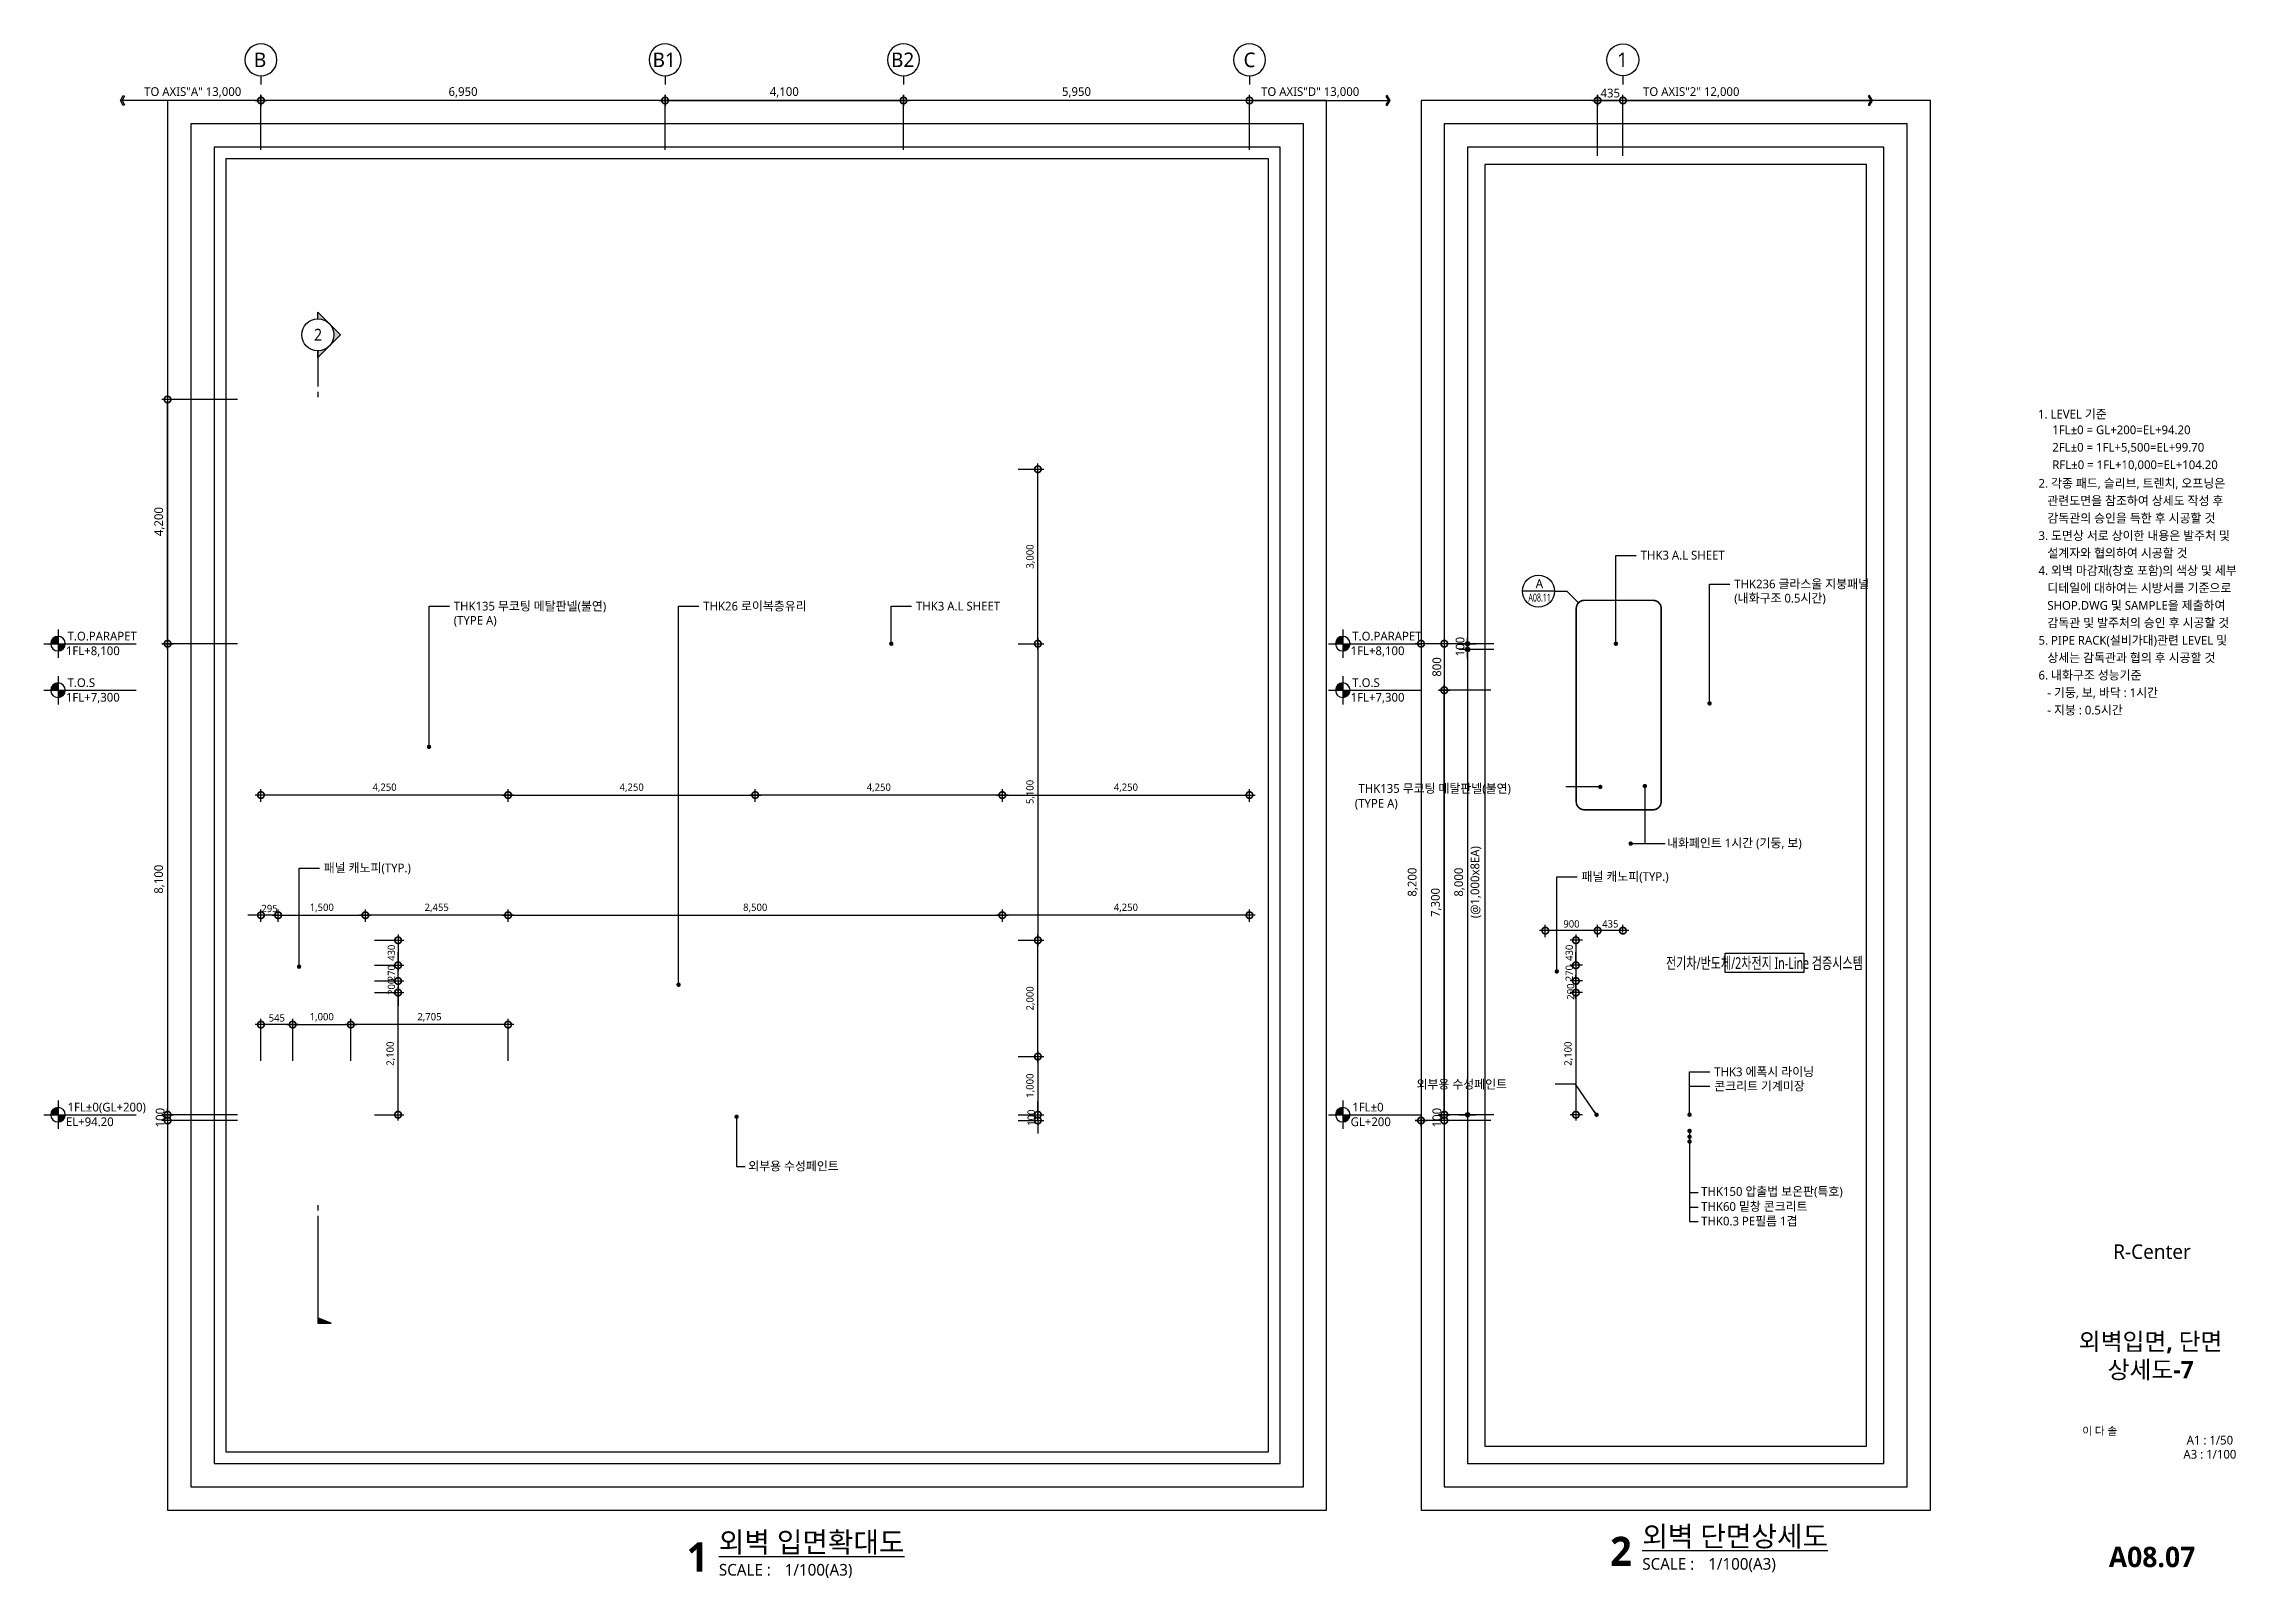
# Model space of a CAD drawing. Header units: millimetres. Extents: x 2568 to 292571, y 1285 to 27671.
# Drawn here: x 254868 to 292571, y 1285 to 27671 of the extents above; entities that cross this region are included whole.
import ezdxf
from ezdxf import colors
from ezdxf.entities.mleader import LeaderData, LeaderLine
from ezdxf.enums import TextEntityAlignment as Align
from ezdxf.math import Vec2, Vec3

# ---------------------------------------------------------------- set-up
doc = ezdxf.new("R2010")
doc.units = ezdxf.units.MM
doc.header["$LTSCALE"] = 200
doc.linetypes.add('DASHDOT', pattern=[1, 0.5, -0.25, 0, -0.25])
doc.layers.get('DEFPOINTS').update_dxf_attribs({"color": 137})
for name, color, linetype in [('3TXT', 3, 'Continuous'), ('A-dim', 7, 'Continuous'), ('A-dims', 7, 'Continuous'), ('DIM', 7, 'Continuous'), ('DIM-2', 7, 'Continuous'), ('DIM-INT', 7, 'Continuous'), ('SYM', 6, 'Continuous'), ('SYM-LEAD', 6, 'Continuous'), ('SYM-LEVEL', 7, 'Continuous'), ('TAG', 6, 'Continuous'), ('TEXT', 3, 'Continuous'), ('TEXT-NOTE', 6, 'Continuous'), ('XR-SHEET$0$TITLE', 7, 'Continuous'), ('XR-SHEET$1$SHT', 5, 'Continuous'), ('XR-SHEET$1$TEXT', 3, 'Continuous')]:
    doc.layers.add(name, color=color, linetype=linetype)
doc.layers.add('NOPLOT', color=191, linetype='Continuous', plot=False)
doc.styles.add('$0$스타일1', font='malgun.ttf')
doc.styles.add('ARIAL', font='malgun.ttf')
doc.styles.add('ARIALB', font='malgun.ttf')
doc.styles.add('GAUN', font='malgun.ttf')
doc.styles.add('T1', font='malgun.ttf')
doc.styles.add('TEXT', font='malgun.ttf')
doc.styles.add('XR-sec$0$스타일1', font='malgun.ttf')
doc.styles.add('XR-SHEET$0$굴림체(옥산)', font='malgun.ttf')
doc.styles.add('XR-SHEET$0$맑은고딕B', font='malgunbd.ttf')
doc.styles.add('맑은고딕', font='malgun.ttf')
doc.styles.add('맑은고딕B', font='malgunbd.ttf')
doc.styles.add('스타일1', font='malgun.ttf')
doc.styles.add('스타일2', font='malgunbd.ttf')
doc.dimstyles.new('CJA', dxfattribs={"dimscale": 300, "dimtxt": 2.7, "dimasz": 1, "dimexe": 2, "dimexo": 3, "dimgap": 1, "dimtad": 1, "dimdec": 0, "dimzin": 1, "dimdsep": 46, "dimlunit": 6, "dimtxsty": '$0$스타일1', "dimblk": 'CJDOT', "dimcen": 0.09, "dimdle": 1, "dimclrd": 256, "dimclre": 256, "dimclrt": 3, "dimadec": 0, "dimazin": 0, "dimtfac": 1, "dimtdec": 0, "dimtix": 1, "dimtmove": 2, "dimatfit": 3, "dimldrblk": 'CJDOT', "dimfxl": 1, "dimtolj": 1, "dimtzin": 1, "dimarcsym": 0})
doc.dimstyles.new('DIM-QD 1', dxfattribs={"dimtxt": 3, "dimasz": 1.5, "dimexe": 1, "dimexo": 0, "dimgap": 1, "dimtad": 1, "dimdec": 3, "dimdsep": 46, "dimlunit": 6, "dimtxsty": '스타일1', "dimblk1": 'ARCHTICK', "dimblk2": 'ARCHTICK', "dimsah": 1, "dimcen": 0, "dimclrd": 256, "dimclre": 256, "dimclrt": 3, "dimazin": 2, "dimtfac": 1, "dimtdec": 3, "dimtix": 1, "dimtmove": 2, "dimatfit": 3, "dimldrblk": 'ARCHTICK', "dimfxl": 1, "dimtolj": 1, "dimtzin": 0, "dimarcsym": 0})
doc.dimstyles.new('GAUN-50', dxfattribs={"dimscale": 50, "dimtxt": 3, "dimasz": 1, "dimexe": 2, "dimexo": 3, "dimgap": 1, "dimtad": 1, "dimdec": 0, "dimzin": 1, "dimdsep": 46, "dimlunit": 6, "dimtxsty": '스타일1', "dimblk": 'GAUN-DOT', "dimcen": -2, "dimdle": 2, "dimclrd": 256, "dimclre": 256, "dimclrt": 3, "dimadec": 0, "dimazin": 0, "dimtfac": 1, "dimtdec": 0, "dimtix": 1, "dimtmove": 2, "dimatfit": 3, "dimldrblk": 'DOTSMALL', "dimfxl": 1, "dimtolj": 1, "dimtzin": 1, "dimarcsym": 0})
doc.dimstyles.new('HDA-P(N100)', dxfattribs={"dimscale": 50, "dimtxt": 3, "dimasz": 1, "dimexe": 2, "dimexo": 2, "dimgap": 1, "dimtad": 1, "dimdec": 0, "dimzin": 1, "dimdsep": 46, "dimlunit": 6, "dimtxsty": 'T1', "dimblk": 'Z_DOT', "dimcen": 1, "dimclrd": 256, "dimclrt": 3, "dimadec": 0, "dimazin": 0, "dimtfac": 1, "dimtdec": 0, "dimtix": 1, "dimtmove": 2, "dimatfit": 3, "dimldrblk": 'DOT', "dimfxl": 1, "dimtolj": 1, "dimtzin": 1, "dimarcsym": 0})

msp = doc.modelspace()

# ---------------------------------------------------------------- texts
at = {"layer": 'A-dim', "color": 3, "style": 'T1'}
for s, p in [('TO AXIS"A" 13,000', (256592.4, 26775.1)), ('TO AXIS"D" 13,000', (275801.9, 26775.1)), ('TO AXIS"2" 12,000', (282370.8, 26775.1))]:
    msp.add_text(s, height=150, dxfattribs=at).set_placement(p)
at = {"layer": 'TEXT', "color": 3, "style": '스타일1'}
for s, p in [('THK3 A.L SHEET', (282330, 18802.7)), ('THK236 글라스울 지붕패널', (283940, 18307.3)), ('(내화구조 0.5시간)', (283940, 18063)), ('THK135 무코팅 메탈판넬(불연)', (261916.9, 17926.6)), ('(TYPE A)', (261916.9, 17681)), ('THK26 로이복층유리', (266208.8, 17926.6)), ('THK3 A.L SHEET', (269867.5, 17926.6)), ('THK135 무코팅 메탈판넬(불연)', (277476.8, 14790.5)), ('(TYPE A)', (277413.3, 14534.9)), ('내화페인트 1시간 (기둥, 보)', (282784.1, 13852.2)), ('패널 캐노피(TYP.)', (259681.4, 13424.8)), ('패널 캐노피(TYP.)', (281312.9, 13275.7)), ('외부용 수성페인트', (278474.6, 9703.7)), ('THK3 에폭시 라이닝', (283595.7, 9917.5)), ('콘크리트 기계미장', (283595.7, 9671))]:
    msp.add_text(s, height=150, dxfattribs=at).set_placement(p)
at = {"layer": 'TEXT', "style": '스타일1'}
msp.add_text('R-Center', height=250, dxfattribs=at).set_placement((291125, 6900), align=Align.MIDDLE_CENTER)

# ---------------------------------------------------------------- blocks, each defined once
blk = doc.blocks.new('bu-v')
at = {"layer": 'TAG', "ltscale": 0.2}
blk.add_line((0, 3), (0, 0), dxfattribs=at)
blk.add_circle((0, 8.5), 5.5, dxfattribs=at)
at = {"layer": 'TAG', "color": 3, "style": 'ARIALB'}
blk.add_attdef('1', text='', height=5, dxfattribs=at).set_placement((0, 8.5), align=Align.MIDDLE_CENTER)
blk = doc.blocks.new('GAUN-DOT')
at = {"linetype": 'ByBlock'}
for p, q in [((2, 0), (-2, 0)), ((0, -2), (0, 2))]:
    blk.add_line(p, q, dxfattribs=at)
at = {"const_width": 2.25}
blk.add_lwpolyline([(0, 0.28125, 1), (0, -0.28125, 1)], format="xyb", close=True, dxfattribs=at)
blk = doc.blocks.new('*D82')
at = {"layer": 'DEFPOINTS', "color": 0, "transparency": 16777216}
for p in [(258602, 26697), (258602, 25697), (265552, 25697)]:
    blk.add_point(p, dxfattribs=at)
at = {"layer": 'DIM', "lineweight": -2, "transparency": 16777216}
for p, q in [((258602, 25847), (258602, 26797)), ((265552, 25847), (265552, 26797)), ((265502, 26697), (258652, 26697))]:
    blk.add_line(p, q, dxfattribs=at)
at = {"layer": 'DIM', "lineweight": -2, "transparency": 16777216, "xscale": 50, "yscale": 50, "zscale": 50, "rotation": 180}
blk.add_blockref('GAUN-DOT', (258602, 26697), dxfattribs=at)
at = {"layer": 'DIM', "lineweight": -2, "transparency": 16777216, "xscale": 50, "yscale": 50, "zscale": 50}
blk.add_blockref('GAUN-DOT', (265552, 26697), dxfattribs=at)
at = {"layer": 'DIM', "color": 3, "transparency": 16777216, "insert": (262077, 26837), "char_height": 150, "attachment_point": 5, "style": '스타일1'}
blk.add_mtext('\\A1;6,950', dxfattribs=at)
blk = doc.blocks.new('_DotSmall')
at = {"color": 0, "linetype": 'ByBlock', "const_width": 0.5}
blk.add_lwpolyline([(-0.0625, 0, 1), (0.0625, 0, 1)], format="xyb", close=True, dxfattribs=at)
blk = doc.blocks.new('*D83')
at = {"layer": 'DEFPOINTS', "color": 0, "transparency": 16777216}
for p in [(282025, 26697), (281590, 25597), (282025, 25597)]:
    blk.add_point(p, dxfattribs=at)
at = {"layer": 'DIM', "lineweight": -2, "transparency": 16777216}
for p, q in [((281590, 25747), (281590, 26797)), ((282025, 25747), (282025, 26797)), ((281640, 26697), (281975, 26697))]:
    blk.add_line(p, q, dxfattribs=at)
at = {"layer": 'DIM', "lineweight": -2, "transparency": 16777216, "xscale": 50, "yscale": 50, "zscale": 50, "rotation": 180}
blk.add_blockref('GAUN-DOT', (281590, 26697), dxfattribs=at)
at = {"layer": 'DIM', "lineweight": -2, "transparency": 16777216, "xscale": 50, "yscale": 50, "zscale": 50}
blk.add_blockref('GAUN-DOT', (282025, 26697), dxfattribs=at)
at = {"layer": 'DIM', "color": 3, "transparency": 16777216, "insert": (281807, 26824), "char_height": 150, "attachment_point": 5, "style": '스타일1'}
blk.add_mtext('\\A1;435', dxfattribs=at)
blk = doc.blocks.new('*U13')
at = {"linetype": 'ByBlock', "lineweight": -2}
h = blk.add_hatch(color=0, dxfattribs=at)
h.paths.add_polyline_path([(0, 300, 0.198912), (-212, 212), (0, 424)])
h.paths.add_polyline_path([(-212, -212), (-424, 0), (-212, 212, 0.414214)])
h.paths.add_polyline_path([(-212, -212, 0.198912), (0, -300), (0, -424)])
blk.add_hatch(color=0, dxfattribs=at).paths.add_polyline_path([(-250, -18545), (0, -18445), (0, -18545)])
at = {"color": 0, "linetype": 'ByBlock', "lineweight": -2}
blk.add_lwpolyline([(0, 300, 1), (0, -300, 1), (0, 300), (0, 424), (-424, 0), (0, -424), (0, -300), (0, -424)], format="xyb", dxfattribs=at)
for points in [[(0, -300), (0, -972)], [(0, -1072), (0, -1172)], [(0, -16329), (0, -16429)], [(0, -16529), (0, -18545), (-250, -18545), (0, -18445)]]:
    blk.add_lwpolyline(points, dxfattribs=at)
at = {"color": 6, "style": 'TEXT', "width": 0.9}
blk.add_attdef('상세번호', text='', height=225, dxfattribs=at).set_placement((0, 0), align=Align.MIDDLE_CENTER)
blk = doc.blocks.new('XR-sec$0$LEVEL1')
at = {"layer": 'SYM-LEVEL'}
h = blk.add_hatch(color=6, dxfattribs=at)
edge = h.paths.add_edge_path()
edge.add_ellipse((4.87, 0), major_axis=(1.77, 1.77), ratio=1, start_angle=405, end_angle=495)
edge.add_line((2.37, 0), (4.87, 0))
edge.add_line((4.87, 0), (4.87, 2.5))
edge = h.paths.add_edge_path()
edge.add_ellipse((4.87, 0), major_axis=(1.77, 1.77), ratio=1, start_angle=225, end_angle=315)
edge.add_line((7.37, 0), (4.87, 0))
edge.add_line((4.87, 0), (4.87, -2.5))
at = {"layer": 'SYM-LEVEL', "color": 6}
for p, q in [((0, 0), (9.74, 0)), ((4.87, 4.87), (4.87, -4.87)), ((9.07, 0), (31.8, 0))]:
    blk.add_line(p, q, dxfattribs=at)
blk.add_ellipse((4.87, 0), major_axis=(1.77, 1.77), ratio=1, start_param=5.497787, end_param=11.780972, dxfattribs=at)
at = {"layer": 'SYM-LEVEL', "color": 3, "style": 'XR-sec$0$스타일1'}
for tag, p in [('1층-바닥마감', (8.16, 1.11)), ('EL-+100', (8.16, -3.93))]:
    blk.add_attdef(tag, p, '', height=3, dxfattribs=at)
blk = doc.blocks.new('*D112')
at = {"layer": 'A-dim', "lineweight": -2, "transparency": 16777216}
for p, q in [((279753, 17355), (278453, 17355)), ((278553, 17305), (278553, 9205)), ((279753, 9155), (278453, 9155))]:
    blk.add_line(p, q, dxfattribs=at)
at = {"layer": 'DEFPOINTS', "color": 0, "transparency": 16777216}
for p in [(279903, 17355), (278553, 9155), (279903, 9155)]:
    blk.add_point(p, dxfattribs=at)
at = {"layer": 'A-dim', "lineweight": -2, "transparency": 16777216, "xscale": 50, "yscale": 50, "zscale": 50}
for p, rotation in [((278553, 17355), 90), ((278553, 9155), 270)]:
    blk.add_blockref('GAUN-DOT', p, dxfattribs=dict(at, rotation=rotation))
at = {"layer": 'A-dim', "color": 3, "transparency": 16777216, "insert": (278413, 13255), "char_height": 150, "attachment_point": 5, "rotation": 90, "style": '스타일1'}
blk.add_mtext('\\A1;8,200', dxfattribs=at)
blk = doc.blocks.new('Z_DOT')
at = {"layer": 'A-dims', "color": 0}
for p, q in [((-3, 0), (3, 0)), ((0, -3), (0, 3))]:
    blk.add_line(p, q, dxfattribs=at)
for radius in [0.75, 0.375]:
    blk.add_circle((0, 0), radius, dxfattribs=at)
blk = doc.blocks.new('*D113')
at = {"layer": 'A-dim', "color": 0, "lineweight": -2, "transparency": 16777216}
for p, q in [((279803, 17255), (279253, 17255)), ((279803, 9255), (279253, 9255))]:
    blk.add_line(p, q, dxfattribs=at)
at = {"layer": 'A-dim', "lineweight": -2, "transparency": 16777216}
blk.add_line((279353, 17205), (279353, 9305), dxfattribs=at)
at = {"layer": 'DEFPOINTS', "color": 0, "transparency": 16777216}
for p in [(279903, 17255), (279353, 9255), (279903, 9255)]:
    blk.add_point(p, dxfattribs=at)
at = {"layer": 'A-dim', "lineweight": -2, "transparency": 16777216, "xscale": 50, "yscale": 50, "zscale": 50}
for p, rotation in [((279353, 17255), 90), ((279353, 9255), 270)]:
    blk.add_blockref('Z_DOT', p, dxfattribs=dict(at, rotation=rotation))
at = {"layer": 'A-dim', "color": 3, "transparency": 16777216, "char_height": 150, "attachment_point": 5, "rotation": 90, "style": 'T1'}
for s, insert in [('\\A1;(@1,000x8EA)', (279496, 13255)), ('\\A1;8,000', (279213, 13255))]:
    blk.add_mtext(s, dxfattribs=dict(at, insert=insert))
blk = doc.blocks.new('_DOT')
at = {"color": 0, "linetype": 'ByBlock'}
blk.add_line((-0.5, 0), (-1, 0), dxfattribs=at)
at = {"color": 0, "linetype": 'ByBlock', "const_width": 0.5}
blk.add_lwpolyline([(-0.25, 0, 1), (0.25, 0, 1)], format="xyb", close=True, dxfattribs=at)
blk = doc.blocks.new('*D114')
at = {"layer": 'A-dim', "lineweight": -2, "transparency": 16777216}
for p, q in [((279753, 9255), (278853, 9255)), ((279753, 9155), (278853, 9155)), ((278953, 9305), (278953, 9355)), ((278953, 9255), (278953, 9155)), ((278953, 9105), (278953, 9055))]:
    blk.add_line(p, q, dxfattribs=at)
at = {"layer": 'DEFPOINTS', "color": 0, "transparency": 16777216}
for p in [(278953, 9155), (279903, 9255), (279903, 9155)]:
    blk.add_point(p, dxfattribs=at)
at = {"layer": 'A-dim', "lineweight": -2, "transparency": 16777216, "xscale": 50, "yscale": 50, "zscale": 50}
for p, rotation in [((278953, 9255), 270), ((278953, 9155), 90)]:
    blk.add_blockref('GAUN-DOT', p, dxfattribs=dict(at, rotation=rotation))
at = {"layer": 'A-dim', "color": 3, "transparency": 16777216, "insert": (278825, 9205), "char_height": 150, "attachment_point": 5, "rotation": 90, "style": '스타일1'}
blk.add_mtext('\\A1;100', dxfattribs=at)
blk = doc.blocks.new('*D115')
at = {"layer": 'A-dim', "lineweight": -2, "transparency": 16777216}
for p, q in [((279753, 16555), (278853, 16555)), ((278953, 9305), (278953, 16505)), ((279753, 9255), (278853, 9255))]:
    blk.add_line(p, q, dxfattribs=at)
at = {"layer": 'DEFPOINTS', "color": 0, "transparency": 16777216}
for p in [(278953, 16555), (279903, 16555), (279903, 9255)]:
    blk.add_point(p, dxfattribs=at)
at = {"layer": 'A-dim', "lineweight": -2, "transparency": 16777216, "xscale": 50, "yscale": 50, "zscale": 50}
for p, rotation in [((278953, 16555), 90), ((278953, 9255), 270)]:
    blk.add_blockref('GAUN-DOT', p, dxfattribs=dict(at, rotation=rotation))
at = {"layer": 'A-dim', "color": 3, "transparency": 16777216, "insert": (278813, 12905), "char_height": 150, "attachment_point": 5, "rotation": 90, "style": '스타일1'}
blk.add_mtext('\\A1;7,300', dxfattribs=at)
blk = doc.blocks.new('*D116')
at = {"layer": 'A-dim', "lineweight": -2, "transparency": 16777216}
for p, q in [((279753, 17355), (278853, 17355)), ((278953, 17305), (278953, 16605)), ((279753, 16555), (278853, 16555))]:
    blk.add_line(p, q, dxfattribs=at)
at = {"layer": 'DEFPOINTS', "color": 0, "transparency": 16777216}
for p in [(279903, 17355), (278953, 16555), (279903, 16555)]:
    blk.add_point(p, dxfattribs=at)
at = {"layer": 'A-dim', "lineweight": -2, "transparency": 16777216, "xscale": 50, "yscale": 50, "zscale": 50}
for p, rotation in [((278953, 17355), 90), ((278953, 16555), 270)]:
    blk.add_blockref('GAUN-DOT', p, dxfattribs=dict(at, rotation=rotation))
at = {"layer": 'A-dim', "color": 3, "transparency": 16777216, "insert": (278825, 16955), "char_height": 150, "attachment_point": 5, "rotation": 90, "style": '스타일1'}
blk.add_mtext('\\A1;800', dxfattribs=at)
blk = doc.blocks.new('dwgtitle')
at = {"layer": 'SYM', "color": 3, "style": '스타일1'}
blk.add_text('SCALE :', height=4, dxfattribs=at).set_placement((12.25, -1.4))
at = {"layer": 'SYM', "color": 6, "style": '스타일2'}
blk.add_attdef('A', text='', height=10, dxfattribs=at).set_placement((4.89, 5), align=Align.MIDDLE)
at = {"layer": 'SYM', "color": 3, "style": '스타일1'}
for tag, p, height in [('%%UTITLE', (12.25, 6.59), 7), ('1/100', (34.89, -1.4), 4)]:
    blk.add_attdef(tag, p, '', height=height, dxfattribs=at)
blk = doc.blocks.new('*D274')
at = {"layer": 'A-dim', "lineweight": -2, "transparency": 16777216}
for p, q in [((258196, 17355), (256896, 17355)), ((256996, 17305), (256996, 9305)), ((258196, 9255), (256896, 9255))]:
    blk.add_line(p, q, dxfattribs=at)
at = {"layer": 'DEFPOINTS', "color": 0, "transparency": 16777216}
for p in [(258346, 17355), (256996, 9255), (258346, 9255)]:
    blk.add_point(p, dxfattribs=at)
at = {"layer": 'A-dim', "lineweight": -2, "transparency": 16777216, "xscale": 50, "yscale": 50, "zscale": 50}
for p, rotation in [((256996, 17355), 90), ((256996, 9255), 270)]:
    blk.add_blockref('GAUN-DOT', p, dxfattribs=dict(at, rotation=rotation))
at = {"layer": 'A-dim', "color": 3, "transparency": 16777216, "insert": (256855, 13305), "char_height": 150, "attachment_point": 5, "rotation": 90, "style": '스타일1'}
blk.add_mtext('\\A1;8,100', dxfattribs=at)
blk = doc.blocks.new('*D275')
at = {"layer": 'A-dim', "lineweight": -2, "transparency": 16777216}
for p, q in [((258196, 9255), (256896, 9255)), ((258196, 9155), (256896, 9155)), ((256996, 9305), (256996, 9355)), ((256996, 9255), (256996, 9155)), ((256996, 9105), (256996, 9055))]:
    blk.add_line(p, q, dxfattribs=at)
at = {"layer": 'DEFPOINTS', "color": 0, "transparency": 16777216}
for p in [(256996, 9155), (258346, 9255), (258346, 9155)]:
    blk.add_point(p, dxfattribs=at)
at = {"layer": 'A-dim', "lineweight": -2, "transparency": 16777216, "xscale": 50, "yscale": 50, "zscale": 50}
for p, rotation in [((256996, 9255), 270), ((256996, 9155), 90)]:
    blk.add_blockref('GAUN-DOT', p, dxfattribs=dict(at, rotation=rotation))
at = {"layer": 'A-dim', "color": 3, "transparency": 16777216, "insert": (256868, 9205), "char_height": 150, "attachment_point": 5, "rotation": 90, "style": '스타일1'}
blk.add_mtext('\\A1;100', dxfattribs=at)
blk = doc.blocks.new('_ARCHTICK')
at = {"color": 0, "linetype": 'ByBlock', "const_width": 0.15}
blk.add_lwpolyline([(-0.5, -0.5), (0.5, 0.5)], dxfattribs=at)
blk = doc.blocks.new('*D280')
at = {"layer": 'DEFPOINTS', "color": 0, "transparency": 16777216}
for p in [(260402, 11355), (260960, 11355), (260402, 9255)]:
    blk.add_point(p, dxfattribs=at)
at = {"layer": 'DIM-INT', "color": 7, "lineweight": -2, "transparency": 16777216}
for p, q in [((260552, 11355), (261060, 11355)), ((260960, 9155), (260960, 11455)), ((260552, 9255), (261060, 9255))]:
    blk.add_line(p, q, dxfattribs=at)
at = {"layer": 'DIM-INT', "color": 7, "lineweight": -2, "transparency": 16777216, "xscale": 225, "yscale": 225, "zscale": 225}
for p, rotation in [((260960, 11355), 90), ((260960, 9255), 270)]:
    blk.add_blockref('_DotSmall', p, dxfattribs=dict(at, rotation=rotation))
at = {"layer": 'DIM-INT', "color": 3, "transparency": 16777216, "insert": (260834, 10305), "char_height": 125, "attachment_point": 5, "rotation": 90, "style": '스타일1'}
blk.add_mtext('\\A1;2,100', dxfattribs=at)
blk = doc.blocks.new('CJDOT')
blk.add_line((-2, 0), (2, 0))
at = {"const_width": 0.5}
blk.add_lwpolyline([(-0.25, 0, 1), (0.25, 0, 1)], format="xyb", close=True, dxfattribs=at)
blk = doc.blocks.new('*D281')
at = {"layer": 'DEFPOINTS', "color": 0, "transparency": 16777216}
for p in [(260402, 11555), (260402, 11355), (260960, 11355)]:
    blk.add_point(p, dxfattribs=at)
at = {"layer": 'DIM-INT', "color": 7, "lineweight": -2, "transparency": 16777216}
for p, q in [((260960, 11555), (260960, 11780)), ((260552, 11555), (261060, 11555)), ((260552, 11355), (261060, 11355)), ((260960, 11555), (260960, 11355)), ((260960, 11355), (260960, 11130))]:
    blk.add_line(p, q, dxfattribs=at)
at = {"layer": 'DIM-INT', "color": 7, "lineweight": -2, "transparency": 16777216, "xscale": 225, "yscale": 225, "zscale": 225}
for p, rotation in [((260960, 11555), 270), ((260960, 11355), 90)]:
    blk.add_blockref('_DotSmall', p, dxfattribs=dict(at, rotation=rotation))
at = {"layer": 'DIM-INT', "color": 3, "transparency": 16777216, "insert": (260845, 11455), "char_height": 125, "attachment_point": 5, "rotation": 90, "style": '스타일1'}
blk.add_mtext('\\A1;200', dxfattribs=at)
blk = doc.blocks.new('*D282')
at = {"layer": 'DEFPOINTS', "color": 0, "transparency": 16777216}
for p in [(260402, 11825), (260960, 11825), (260402, 11555)]:
    blk.add_point(p, dxfattribs=at)
at = {"layer": 'DIM-INT', "color": 7, "lineweight": -2, "transparency": 16777216}
for p, q in [((260552, 11825), (261060, 11825)), ((260960, 11825), (260960, 12050)), ((260960, 11555), (260960, 11825)), ((260552, 11555), (261060, 11555)), ((260960, 11555), (260960, 11330))]:
    blk.add_line(p, q, dxfattribs=at)
at = {"layer": 'DIM-INT', "color": 7, "lineweight": -2, "transparency": 16777216, "xscale": 225, "yscale": 225, "zscale": 225}
for p, rotation in [((260960, 11825), 270), ((260960, 11555), 90)]:
    blk.add_blockref('_DotSmall', p, dxfattribs=dict(at, rotation=rotation))
at = {"layer": 'DIM-INT', "color": 3, "transparency": 16777216, "insert": (260845, 11690), "char_height": 125, "attachment_point": 5, "rotation": 90, "style": '스타일1'}
blk.add_mtext('\\A1;270', dxfattribs=at)
blk = doc.blocks.new('*D283')
at = {"layer": 'DEFPOINTS', "color": 0, "transparency": 16777216}
for p in [(258602, 10805), (258602, 10029), (259147, 10029)]:
    blk.add_point(p, dxfattribs=at)
at = {"layer": 'DIM-INT', "color": 7, "lineweight": -2, "transparency": 16777216}
for p, q in [((259247, 10805), (258502, 10805)), ((258602, 10179), (258602, 10905)), ((259147, 10179), (259147, 10905))]:
    blk.add_line(p, q, dxfattribs=at)
at = {"layer": 'DIM-INT', "color": 7, "lineweight": -2, "transparency": 16777216, "xscale": 225, "yscale": 225, "zscale": 225, "rotation": 180}
blk.add_blockref('_DotSmall', (258602, 10805), dxfattribs=at)
at = {"layer": 'DIM-INT', "color": 7, "lineweight": -2, "transparency": 16777216, "xscale": 225, "yscale": 225, "zscale": 225}
blk.add_blockref('_DotSmall', (259147, 10805), dxfattribs=at)
at = {"layer": 'DIM-INT', "color": 3, "transparency": 16777216, "insert": (258874, 10919), "char_height": 125, "attachment_point": 5, "style": '스타일1'}
blk.add_mtext('\\A1;545', dxfattribs=at)
blk = doc.blocks.new('*D284')
at = {"layer": 'DEFPOINTS', "color": 0, "transparency": 16777216}
for p in [(260147, 10805), (259147, 10029), (260147, 10029)]:
    blk.add_point(p, dxfattribs=at)
at = {"layer": 'DIM-INT', "color": 7, "lineweight": -2, "transparency": 16777216}
for p, q in [((259047, 10805), (260247, 10805)), ((259147, 10179), (259147, 10905)), ((260147, 10179), (260147, 10905))]:
    blk.add_line(p, q, dxfattribs=at)
at = {"layer": 'DIM-INT', "color": 7, "lineweight": -2, "transparency": 16777216, "xscale": 225, "yscale": 225, "zscale": 225, "rotation": 180}
blk.add_blockref('_DotSmall', (259147, 10805), dxfattribs=at)
at = {"layer": 'DIM-INT', "color": 7, "lineweight": -2, "transparency": 16777216, "xscale": 225, "yscale": 225, "zscale": 225}
blk.add_blockref('_DotSmall', (260147, 10805), dxfattribs=at)
at = {"layer": 'DIM-INT', "color": 3, "transparency": 16777216, "insert": (259647, 10930), "char_height": 125, "attachment_point": 5, "style": '스타일1'}
blk.add_mtext('\\A1;1,000', dxfattribs=at)
blk = doc.blocks.new('*D276')
at = {"layer": 'DEFPOINTS', "color": 0, "transparency": 16777216}
for p in [(260147, 10805), (260147, 10029), (262852, 10029)]:
    blk.add_point(p, dxfattribs=at)
at = {"layer": 'DIM-INT', "color": 7, "lineweight": -2, "transparency": 16777216}
for p, q in [((262952, 10805), (260047, 10805)), ((260147, 10179), (260147, 10905)), ((262852, 10179), (262852, 10905))]:
    blk.add_line(p, q, dxfattribs=at)
at = {"layer": 'DIM-INT', "color": 7, "lineweight": -2, "transparency": 16777216, "xscale": 225, "yscale": 225, "zscale": 225, "rotation": 180}
blk.add_blockref('_DotSmall', (260147, 10805), dxfattribs=at)
at = {"layer": 'DIM-INT', "color": 7, "lineweight": -2, "transparency": 16777216, "xscale": 225, "yscale": 225, "zscale": 225}
blk.add_blockref('_DotSmall', (262852, 10805), dxfattribs=at)
at = {"layer": 'DIM-INT', "color": 3, "transparency": 16777216, "insert": (261499, 10930), "char_height": 125, "attachment_point": 5, "style": '스타일1'}
blk.add_mtext('\\A1;2,705', dxfattribs=at)
blk = doc.blocks.new('*D277')
at = {"layer": 'DEFPOINTS', "color": 0, "transparency": 16777216}
for p in [(260397, 12686), (258897, 12423), (260397, 12423)]:
    blk.add_point(p, dxfattribs=at)
at = {"layer": 'DIM-INT', "color": 7, "lineweight": -2, "transparency": 16777216}
for p, q in [((258797, 12686), (260497, 12686)), ((258897, 12573), (258897, 12786)), ((260397, 12573), (260397, 12786))]:
    blk.add_line(p, q, dxfattribs=at)
at = {"layer": 'DIM-INT', "color": 7, "lineweight": -2, "transparency": 16777216, "xscale": 225, "yscale": 225, "zscale": 225, "rotation": 180}
blk.add_blockref('_DotSmall', (258897, 12686), dxfattribs=at)
at = {"layer": 'DIM-INT', "color": 7, "lineweight": -2, "transparency": 16777216, "xscale": 225, "yscale": 225, "zscale": 225}
blk.add_blockref('_DotSmall', (260397, 12686), dxfattribs=at)
at = {"layer": 'DIM-INT', "color": 3, "transparency": 16777216, "insert": (259647, 12811), "char_height": 125, "attachment_point": 5, "style": '스타일1'}
blk.add_mtext('\\A1;1,500', dxfattribs=at)
blk = doc.blocks.new('*D278')
at = {"layer": 'DEFPOINTS', "color": 0, "transparency": 16777216}
for p in [(260397, 12686), (260397, 12423), (262852, 12423)]:
    blk.add_point(p, dxfattribs=at)
at = {"layer": 'DIM-INT', "color": 7, "lineweight": -2, "transparency": 16777216}
for p, q in [((262952, 12686), (260297, 12686)), ((260397, 12573), (260397, 12786)), ((262852, 12573), (262852, 12786))]:
    blk.add_line(p, q, dxfattribs=at)
at = {"layer": 'DIM-INT', "color": 7, "lineweight": -2, "transparency": 16777216, "xscale": 225, "yscale": 225, "zscale": 225, "rotation": 180}
blk.add_blockref('_DotSmall', (260397, 12686), dxfattribs=at)
at = {"layer": 'DIM-INT', "color": 7, "lineweight": -2, "transparency": 16777216, "xscale": 225, "yscale": 225, "zscale": 225}
blk.add_blockref('_DotSmall', (262852, 12686), dxfattribs=at)
at = {"layer": 'DIM-INT', "color": 3, "transparency": 16777216, "insert": (261624, 12811), "char_height": 125, "attachment_point": 5, "style": '스타일1'}
blk.add_mtext('\\A1;2,455', dxfattribs=at)
blk = doc.blocks.new('*D279')
at = {"layer": 'DEFPOINTS', "color": 0, "transparency": 16777216}
for p in [(258602, 12686), (258602, 12423), (258897, 12423)]:
    blk.add_point(p, dxfattribs=at)
at = {"layer": 'DIM-INT', "color": 7, "lineweight": -2, "transparency": 16777216}
for p, q in [((258602, 12686), (258377, 12686)), ((258602, 12573), (258602, 12786)), ((258897, 12686), (258602, 12686)), ((258897, 12573), (258897, 12786)), ((258897, 12686), (259122, 12686))]:
    blk.add_line(p, q, dxfattribs=at)
at = {"layer": 'DIM-INT', "color": 7, "lineweight": -2, "transparency": 16777216, "xscale": 225, "yscale": 225, "zscale": 225}
blk.add_blockref('_DotSmall', (258602, 12686), dxfattribs=at)
at = {"layer": 'DIM-INT', "color": 7, "lineweight": -2, "transparency": 16777216, "xscale": 225, "yscale": 225, "zscale": 225, "rotation": 180}
blk.add_blockref('_DotSmall', (258897, 12686), dxfattribs=at)
at = {"layer": 'DIM-INT', "color": 3, "transparency": 16777216, "insert": (258749, 12801), "char_height": 125, "attachment_point": 5, "style": '스타일1'}
blk.add_mtext('\\A1;295', dxfattribs=at)
blk = doc.blocks.new('*D285')
at = {"layer": 'A-dim', "lineweight": -2, "transparency": 16777216}
for p, q in [((258196, 21555), (256896, 21555)), ((256996, 17405), (256996, 21505)), ((258196, 17355), (256896, 17355))]:
    blk.add_line(p, q, dxfattribs=at)
at = {"layer": 'DEFPOINTS', "color": 0, "transparency": 16777216}
for p in [(256996, 21555), (258346, 21555), (258346, 17355)]:
    blk.add_point(p, dxfattribs=at)
at = {"layer": 'A-dim', "lineweight": -2, "transparency": 16777216, "xscale": 50, "yscale": 50, "zscale": 50}
for p, rotation in [((256996, 21555), 90), ((256996, 17355), 270)]:
    blk.add_blockref('GAUN-DOT', p, dxfattribs=dict(at, rotation=rotation))
at = {"layer": 'A-dim', "color": 3, "transparency": 16777216, "insert": (256856, 19455), "char_height": 150, "attachment_point": 5, "rotation": 90, "style": '스타일1'}
blk.add_mtext('\\A1;4,200', dxfattribs=at)
blk = doc.blocks.new('*D286')
at = {"layer": 'A-dim', "color": 0, "lineweight": -2, "transparency": 16777216}
for p, q in [((279803, 17355), (279253, 17355)), ((279803, 17255), (279253, 17255))]:
    blk.add_line(p, q, dxfattribs=at)
at = {"layer": 'A-dim', "lineweight": -2, "transparency": 16777216}
for p, q in [((279353, 17405), (279353, 17455)), ((279353, 17255), (279353, 17355)), ((279353, 17205), (279353, 17155))]:
    blk.add_line(p, q, dxfattribs=at)
at = {"layer": 'DEFPOINTS', "color": 0, "transparency": 16777216}
for p in [(279353, 17355), (279903, 17355), (279903, 17255)]:
    blk.add_point(p, dxfattribs=at)
at = {"layer": 'A-dim', "lineweight": -2, "transparency": 16777216, "xscale": 50, "yscale": 50, "zscale": 50}
for p, rotation in [((279353, 17355), 270), ((279353, 17255), 90)]:
    blk.add_blockref('Z_DOT', p, dxfattribs=dict(at, rotation=rotation))
at = {"layer": 'A-dim', "color": 3, "transparency": 16777216, "insert": (279225, 17305), "char_height": 150, "attachment_point": 5, "rotation": 90, "style": 'T1'}
blk.add_mtext('\\A1;100', dxfattribs=at)
blk = doc.blocks.new('*D287')
at = {"layer": 'DEFPOINTS', "color": 0, "transparency": 16777216}
for p in [(280690, 12421), (280690, 12158), (281590, 12158)]:
    blk.add_point(p, dxfattribs=at)
at = {"layer": 'DIM-INT', "color": 7, "lineweight": -2, "transparency": 16777216}
for p, q in [((280690, 12308), (280690, 12521)), ((281590, 12308), (281590, 12521)), ((281690, 12421), (280590, 12421))]:
    blk.add_line(p, q, dxfattribs=at)
at = {"layer": 'DIM-INT', "color": 7, "lineweight": -2, "transparency": 16777216, "xscale": 225, "yscale": 225, "zscale": 225, "rotation": 180}
blk.add_blockref('_DotSmall', (280690, 12421), dxfattribs=at)
at = {"layer": 'DIM-INT', "color": 7, "lineweight": -2, "transparency": 16777216, "xscale": 225, "yscale": 225, "zscale": 225}
blk.add_blockref('_DotSmall', (281590, 12421), dxfattribs=at)
at = {"layer": 'DIM-INT', "color": 3, "transparency": 16777216, "insert": (281140, 12536), "char_height": 125, "attachment_point": 5, "style": '스타일1'}
blk.add_mtext('\\A1;900', dxfattribs=at)
blk = doc.blocks.new('*D288')
at = {"layer": 'DEFPOINTS', "color": 0, "transparency": 16777216}
for p in [(281480, 12255), (281216, 11825), (281480, 11825)]:
    blk.add_point(p, dxfattribs=at)
at = {"layer": 'DIM-INT', "color": 7, "lineweight": -2, "transparency": 16777216}
for p, q in [((281330, 12255), (281116, 12255)), ((281216, 12355), (281216, 11725)), ((281330, 11825), (281116, 11825))]:
    blk.add_line(p, q, dxfattribs=at)
at = {"layer": 'DIM-INT', "color": 7, "lineweight": -2, "transparency": 16777216, "xscale": 225, "yscale": 225, "zscale": 225}
for p, rotation in [((281216, 12255), 90), ((281216, 11825), 270)]:
    blk.add_blockref('_DotSmall', p, dxfattribs=dict(at, rotation=rotation))
at = {"layer": 'DIM-INT', "color": 3, "transparency": 16777216, "insert": (281102, 12040), "char_height": 125, "attachment_point": 5, "rotation": 90, "style": '스타일1'}
blk.add_mtext('\\A1;430', dxfattribs=at)
blk = doc.blocks.new('*D289')
at = {"layer": 'DEFPOINTS', "color": 0, "transparency": 16777216}
for p in [(281216, 11555), (281480, 11555), (281480, 11355)]:
    blk.add_point(p, dxfattribs=at)
at = {"layer": 'DIM-INT', "color": 7, "lineweight": -2, "transparency": 16777216}
for p, q in [((281330, 11555), (281116, 11555)), ((281330, 11355), (281116, 11355)), ((281216, 11255), (281216, 11655))]:
    blk.add_line(p, q, dxfattribs=at)
at = {"layer": 'DIM-INT', "color": 7, "lineweight": -2, "transparency": 16777216, "xscale": 225, "yscale": 225, "zscale": 225}
for p, rotation in [((281216, 11555), 90), ((281216, 11355), 270)]:
    blk.add_blockref('_DotSmall', p, dxfattribs=dict(at, rotation=rotation))
at = {"layer": 'DIM-INT', "color": 3, "transparency": 16777216, "insert": (281125, 11372), "char_height": 125, "attachment_point": 5, "rotation": 90, "style": '스타일1'}
blk.add_mtext('\\A1;200', dxfattribs=at)
blk = doc.blocks.new('*D290')
at = {"layer": 'DEFPOINTS', "color": 0, "transparency": 16777216}
for p in [(281480, 11355), (281216, 9255), (281480, 9255)]:
    blk.add_point(p, dxfattribs=at)
at = {"layer": 'DIM-INT', "color": 7, "lineweight": -2, "transparency": 16777216}
for p, q in [((281330, 11355), (281116, 11355)), ((281216, 11455), (281216, 9155)), ((281330, 9255), (281116, 9255))]:
    blk.add_line(p, q, dxfattribs=at)
at = {"layer": 'DIM-INT', "color": 7, "lineweight": -2, "transparency": 16777216, "xscale": 225, "yscale": 225, "zscale": 225}
for p, rotation in [((281216, 11355), 90), ((281216, 9255), 270)]:
    blk.add_blockref('_DotSmall', p, dxfattribs=dict(at, rotation=rotation))
at = {"layer": 'DIM-INT', "color": 3, "transparency": 16777216, "insert": (281091, 10305), "char_height": 125, "attachment_point": 5, "rotation": 90, "style": '스타일1'}
blk.add_mtext('\\A1;2,100', dxfattribs=at)
blk = doc.blocks.new('*D291')
at = {"layer": 'DEFPOINTS', "color": 0, "transparency": 16777216}
for p in [(281590, 12421), (281590, 12239), (282025, 12239)]:
    blk.add_point(p, dxfattribs=at)
at = {"layer": 'DIM-INT', "color": 7, "lineweight": -2, "transparency": 16777216}
for p, q in [((281590, 12389), (281590, 12521)), ((282025, 12389), (282025, 12521)), ((282125, 12421), (281490, 12421))]:
    blk.add_line(p, q, dxfattribs=at)
at = {"layer": 'DIM-INT', "color": 7, "lineweight": -2, "transparency": 16777216, "xscale": 225, "yscale": 225, "zscale": 225, "rotation": 180}
blk.add_blockref('_DotSmall', (281590, 12421), dxfattribs=at)
at = {"layer": 'DIM-INT', "color": 7, "lineweight": -2, "transparency": 16777216, "xscale": 225, "yscale": 225, "zscale": 225}
blk.add_blockref('_DotSmall', (282025, 12421), dxfattribs=at)
at = {"layer": 'DIM-INT', "color": 3, "transparency": 16777216, "insert": (281807, 12536), "char_height": 125, "attachment_point": 5, "style": '스타일1'}
blk.add_mtext('\\A1;435', dxfattribs=at)
blk = doc.blocks.new('*D292')
at = {"layer": 'DEFPOINTS', "color": 0, "transparency": 16777216}
for p in [(258602, 14752), (258602, 14488), (262852, 14488)]:
    blk.add_point(p, dxfattribs=at)
at = {"layer": 'DIM-INT', "color": 7, "lineweight": -2, "transparency": 16777216}
for p, q in [((262952, 14752), (258502, 14752)), ((258602, 14638), (258602, 14852)), ((262852, 14638), (262852, 14852))]:
    blk.add_line(p, q, dxfattribs=at)
at = {"layer": 'DIM-INT', "color": 7, "lineweight": -2, "transparency": 16777216, "xscale": 225, "yscale": 225, "zscale": 225, "rotation": 180}
blk.add_blockref('_DotSmall', (258602, 14752), dxfattribs=at)
at = {"layer": 'DIM-INT', "color": 7, "lineweight": -2, "transparency": 16777216, "xscale": 225, "yscale": 225, "zscale": 225}
blk.add_blockref('_DotSmall', (262852, 14752), dxfattribs=at)
at = {"layer": 'DIM-INT', "color": 3, "transparency": 16777216, "insert": (260727, 14877), "char_height": 125, "attachment_point": 5, "style": '스타일1'}
blk.add_mtext('\\A1;4,250', dxfattribs=at)
blk = doc.blocks.new('*D293')
at = {"layer": 'DEFPOINTS', "color": 0, "transparency": 16777216}
for p in [(267102, 14752), (262852, 14488), (267102, 14488)]:
    blk.add_point(p, dxfattribs=at)
at = {"layer": 'DIM-INT', "color": 7, "lineweight": -2, "transparency": 16777216}
for p, q in [((262752, 14752), (267202, 14752)), ((262852, 14638), (262852, 14852)), ((267102, 14638), (267102, 14852))]:
    blk.add_line(p, q, dxfattribs=at)
at = {"layer": 'DIM-INT', "color": 7, "lineweight": -2, "transparency": 16777216, "xscale": 225, "yscale": 225, "zscale": 225, "rotation": 180}
blk.add_blockref('_DotSmall', (262852, 14752), dxfattribs=at)
at = {"layer": 'DIM-INT', "color": 7, "lineweight": -2, "transparency": 16777216, "xscale": 225, "yscale": 225, "zscale": 225}
blk.add_blockref('_DotSmall', (267102, 14752), dxfattribs=at)
at = {"layer": 'DIM-INT', "color": 3, "transparency": 16777216, "insert": (264977, 14877), "char_height": 125, "attachment_point": 5, "style": '스타일1'}
blk.add_mtext('\\A1;4,250', dxfattribs=at)
blk = doc.blocks.new('*D294')
at = {"layer": 'DEFPOINTS', "color": 0, "transparency": 16777216}
for p in [(267102, 14752), (267102, 14488), (271352, 14488)]:
    blk.add_point(p, dxfattribs=at)
at = {"layer": 'DIM-INT', "color": 7, "lineweight": -2, "transparency": 16777216}
for p, q in [((271452, 14752), (267002, 14752)), ((267102, 14638), (267102, 14852)), ((271352, 14638), (271352, 14852))]:
    blk.add_line(p, q, dxfattribs=at)
at = {"layer": 'DIM-INT', "color": 7, "lineweight": -2, "transparency": 16777216, "xscale": 225, "yscale": 225, "zscale": 225, "rotation": 180}
blk.add_blockref('_DotSmall', (267102, 14752), dxfattribs=at)
at = {"layer": 'DIM-INT', "color": 7, "lineweight": -2, "transparency": 16777216, "xscale": 225, "yscale": 225, "zscale": 225}
blk.add_blockref('_DotSmall', (271352, 14752), dxfattribs=at)
at = {"layer": 'DIM-INT', "color": 3, "transparency": 16777216, "insert": (269227, 14877), "char_height": 125, "attachment_point": 5, "style": '스타일1'}
blk.add_mtext('\\A1;4,250', dxfattribs=at)
blk = doc.blocks.new('*D295')
at = {"layer": 'DEFPOINTS', "color": 0, "transparency": 16777216}
for p in [(275602, 14752), (271352, 14488), (275602, 14488)]:
    blk.add_point(p, dxfattribs=at)
at = {"layer": 'DIM-INT', "color": 7, "lineweight": -2, "transparency": 16777216}
for p, q in [((271252, 14752), (275702, 14752)), ((271352, 14638), (271352, 14852)), ((275602, 14638), (275602, 14852))]:
    blk.add_line(p, q, dxfattribs=at)
at = {"layer": 'DIM-INT', "color": 7, "lineweight": -2, "transparency": 16777216, "xscale": 225, "yscale": 225, "zscale": 225, "rotation": 180}
blk.add_blockref('_DotSmall', (271352, 14752), dxfattribs=at)
at = {"layer": 'DIM-INT', "color": 7, "lineweight": -2, "transparency": 16777216, "xscale": 225, "yscale": 225, "zscale": 225}
blk.add_blockref('_DotSmall', (275602, 14752), dxfattribs=at)
at = {"layer": 'DIM-INT', "color": 3, "transparency": 16777216, "insert": (273477, 14877), "char_height": 125, "attachment_point": 5, "style": '스타일1'}
blk.add_mtext('\\A1;4,250', dxfattribs=at)
blk = doc.blocks.new('*D296')
at = {"layer": 'DEFPOINTS', "color": 0, "transparency": 16777216}
for p in [(271473, 12255), (271963, 12255), (271473, 10255)]:
    blk.add_point(p, dxfattribs=at)
at = {"layer": 'DIM-INT', "color": 7, "lineweight": -2, "transparency": 16777216}
for p, q in [((271623, 12255), (272063, 12255)), ((271963, 10155), (271963, 12355)), ((271623, 10255), (272063, 10255))]:
    blk.add_line(p, q, dxfattribs=at)
at = {"layer": 'DIM-INT', "color": 7, "lineweight": -2, "transparency": 16777216, "xscale": 225, "yscale": 225, "zscale": 225}
for p, rotation in [((271963, 12255), 90), ((271963, 10255), 270)]:
    blk.add_blockref('_DotSmall', p, dxfattribs=dict(at, rotation=rotation))
at = {"layer": 'DIM-INT', "color": 3, "transparency": 16777216, "insert": (271838, 11255), "char_height": 125, "attachment_point": 5, "rotation": 90, "style": '스타일1'}
blk.add_mtext('\\A1;2,000', dxfattribs=at)
blk = doc.blocks.new('*D297')
at = {"layer": 'DEFPOINTS', "color": 0, "transparency": 16777216}
for p in [(271473, 10255), (271473, 9255), (271963, 9255)]:
    blk.add_point(p, dxfattribs=at)
at = {"layer": 'DIM-INT', "color": 7, "lineweight": -2, "transparency": 16777216}
for p, q in [((271623, 10255), (272063, 10255)), ((271963, 10355), (271963, 9155)), ((271623, 9255), (272063, 9255))]:
    blk.add_line(p, q, dxfattribs=at)
at = {"layer": 'DIM-INT', "color": 7, "lineweight": -2, "transparency": 16777216, "xscale": 225, "yscale": 225, "zscale": 225}
for p, rotation in [((271963, 10255), 90), ((271963, 9255), 270)]:
    blk.add_blockref('_DotSmall', p, dxfattribs=dict(at, rotation=rotation))
at = {"layer": 'DIM-INT', "color": 3, "transparency": 16777216, "insert": (271837, 9755), "char_height": 125, "attachment_point": 5, "rotation": 90, "style": '스타일1'}
blk.add_mtext('\\A1;1,000', dxfattribs=at)
blk = doc.blocks.new('*D298')
at = {"layer": 'DEFPOINTS', "color": 0, "transparency": 16777216}
for p in [(271473, 17355), (271473, 12255), (271963, 12255)]:
    blk.add_point(p, dxfattribs=at)
at = {"layer": 'DIM-INT', "color": 7, "lineweight": -2, "transparency": 16777216}
for p, q in [((271623, 17355), (272063, 17355)), ((271963, 17455), (271963, 12155)), ((271623, 12255), (272063, 12255))]:
    blk.add_line(p, q, dxfattribs=at)
at = {"layer": 'DIM-INT', "color": 7, "lineweight": -2, "transparency": 16777216, "xscale": 225, "yscale": 225, "zscale": 225}
for p, rotation in [((271963, 17355), 90), ((271963, 12255), 270)]:
    blk.add_blockref('_DotSmall', p, dxfattribs=dict(at, rotation=rotation))
at = {"layer": 'DIM-INT', "color": 3, "transparency": 16777216, "insert": (271837, 14805), "char_height": 125, "attachment_point": 5, "rotation": 90, "style": '스타일1'}
blk.add_mtext('\\A1;5,100', dxfattribs=at)
blk = doc.blocks.new('*D299')
at = {"layer": 'DEFPOINTS', "color": 0, "transparency": 16777216}
for p in [(271473, 20355), (271963, 20355), (271473, 17355)]:
    blk.add_point(p, dxfattribs=at)
at = {"layer": 'DIM-INT', "color": 7, "lineweight": -2, "transparency": 16777216}
for p, q in [((271963, 17255), (271963, 20455)), ((271623, 20355), (272063, 20355)), ((271623, 17355), (272063, 17355))]:
    blk.add_line(p, q, dxfattribs=at)
at = {"layer": 'DIM-INT', "color": 7, "lineweight": -2, "transparency": 16777216, "xscale": 225, "yscale": 225, "zscale": 225}
for p, rotation in [((271963, 20355), 90), ((271963, 17355), 270)]:
    blk.add_blockref('_DotSmall', p, dxfattribs=dict(at, rotation=rotation))
at = {"layer": 'DIM-INT', "color": 3, "transparency": 16777216, "insert": (271838, 18855), "char_height": 125, "attachment_point": 5, "rotation": 90, "style": '스타일1'}
blk.add_mtext('\\A1;3,000', dxfattribs=at)
blk = doc.blocks.new('*D300')
at = {"layer": 'DEFPOINTS', "color": 0, "transparency": 16777216}
for p in [(271352, 12686), (262852, 12423), (271352, 12423)]:
    blk.add_point(p, dxfattribs=at)
at = {"layer": 'DIM-INT', "color": 7, "lineweight": -2, "transparency": 16777216}
for p, q in [((262752, 12686), (271452, 12686)), ((262852, 12573), (262852, 12786)), ((271352, 12573), (271352, 12786))]:
    blk.add_line(p, q, dxfattribs=at)
at = {"layer": 'DIM-INT', "color": 7, "lineweight": -2, "transparency": 16777216, "xscale": 225, "yscale": 225, "zscale": 225, "rotation": 180}
blk.add_blockref('_DotSmall', (262852, 12686), dxfattribs=at)
at = {"layer": 'DIM-INT', "color": 7, "lineweight": -2, "transparency": 16777216, "xscale": 225, "yscale": 225, "zscale": 225}
blk.add_blockref('_DotSmall', (271352, 12686), dxfattribs=at)
at = {"layer": 'DIM-INT', "color": 3, "transparency": 16777216, "insert": (267102, 12811), "char_height": 125, "attachment_point": 5, "style": '스타일1'}
blk.add_mtext('\\A1;8,500', dxfattribs=at)
blk = doc.blocks.new('room-1')
at = {"layer": 'TEXT-NOTE', "color": 6}
for p, q in [((0, 5), (20.29, 5)), ((0, 0), (0, 5)), ((20.29, 0), (0, 0)), ((20.29, 5), (20.29, 0))]:
    blk.add_line(p, q, dxfattribs=at)
at = {"layer": 'TEXT-NOTE', "color": 3, "style": '스타일1'}
blk.add_attdef('실명', text='', height=3, dxfattribs=at).set_placement((10.15, 2.59), align=Align.MIDDLE)
blk = doc.blocks.new('*D301')
at = {"layer": 'DEFPOINTS', "color": 0, "transparency": 16777216}
for p in [(271473, 9255), (271473, 9155), (271963, 9255)]:
    blk.add_point(p, dxfattribs=at)
at = {"layer": 'DIM-INT', "color": 7, "lineweight": -2, "transparency": 16777216}
for p, q in [((271963, 9255), (271963, 9480)), ((271623, 9255), (272063, 9255)), ((271623, 9155), (272063, 9155)), ((271963, 9155), (271963, 9255)), ((271963, 9155), (271963, 8930))]:
    blk.add_line(p, q, dxfattribs=at)
at = {"layer": 'DIM-INT', "color": 7, "lineweight": -2, "transparency": 16777216, "xscale": 225, "yscale": 225, "zscale": 225}
for p, rotation in [((271963, 9255), 270), ((271963, 9155), 90)]:
    blk.add_blockref('_DotSmall', p, dxfattribs=dict(at, rotation=rotation))
at = {"layer": 'DIM-INT', "color": 3, "transparency": 16777216, "insert": (271848, 9205), "char_height": 125, "attachment_point": 5, "rotation": 90, "style": '스타일1'}
blk.add_mtext('\\A1;100', dxfattribs=at)
blk = doc.blocks.new('*D302')
at = {"layer": 'DEFPOINTS', "color": 0, "transparency": 16777216}
for p in [(271352, 12686), (271352, 12423), (275602, 12423)]:
    blk.add_point(p, dxfattribs=at)
at = {"layer": 'DIM-INT', "color": 7, "lineweight": -2, "transparency": 16777216}
for p, q in [((275702, 12686), (271252, 12686)), ((271352, 12573), (271352, 12786)), ((275602, 12573), (275602, 12786))]:
    blk.add_line(p, q, dxfattribs=at)
at = {"layer": 'DIM-INT', "color": 7, "lineweight": -2, "transparency": 16777216, "xscale": 225, "yscale": 225, "zscale": 225, "rotation": 180}
blk.add_blockref('_DotSmall', (271352, 12686), dxfattribs=at)
at = {"layer": 'DIM-INT', "color": 7, "lineweight": -2, "transparency": 16777216, "xscale": 225, "yscale": 225, "zscale": 225}
blk.add_blockref('_DotSmall', (275602, 12686), dxfattribs=at)
at = {"layer": 'DIM-INT', "color": 3, "transparency": 16777216, "insert": (273477, 12811), "char_height": 125, "attachment_point": 5, "style": '스타일1'}
blk.add_mtext('\\A1;4,250', dxfattribs=at)
blk = doc.blocks.new('*D379')
at = {"layer": 'DEFPOINTS', "color": 0, "transparency": 16777216}
for p in [(260402, 12255), (260402, 11825), (260960, 11825)]:
    blk.add_point(p, dxfattribs=at)
at = {"layer": 'DIM-INT', "color": 7, "lineweight": -2, "transparency": 16777216}
for p, q in [((260552, 12255), (261060, 12255)), ((260960, 12355), (260960, 11725)), ((260552, 11825), (261060, 11825))]:
    blk.add_line(p, q, dxfattribs=at)
at = {"layer": 'DIM-INT', "color": 7, "lineweight": -2, "transparency": 16777216, "xscale": 225, "yscale": 225, "zscale": 225}
for p, rotation in [((260960, 12255), 90), ((260960, 11825), 270)]:
    blk.add_blockref('_DotSmall', p, dxfattribs=dict(at, rotation=rotation))
at = {"layer": 'DIM-INT', "color": 3, "transparency": 16777216, "insert": (260845, 12040), "char_height": 125, "attachment_point": 5, "rotation": 90, "style": '스타일1'}
blk.add_mtext('\\A1;430', dxfattribs=at)
blk = doc.blocks.new('*D380')
at = {"layer": 'DEFPOINTS', "color": 0, "transparency": 16777216}
for p in [(281480, 11825), (281216, 11555), (281480, 11555)]:
    blk.add_point(p, dxfattribs=at)
at = {"layer": 'DIM-INT', "color": 7, "lineweight": -2, "transparency": 16777216}
for p, q in [((281330, 11825), (281116, 11825)), ((281216, 11825), (281216, 12050)), ((281216, 11825), (281216, 11555)), ((281330, 11555), (281116, 11555)), ((281216, 11555), (281216, 11330))]:
    blk.add_line(p, q, dxfattribs=at)
at = {"layer": 'DIM-INT', "color": 7, "lineweight": -2, "transparency": 16777216, "xscale": 225, "yscale": 225, "zscale": 225}
for p, rotation in [((281216, 11825), 270), ((281216, 11555), 90)]:
    blk.add_blockref('_DotSmall', p, dxfattribs=dict(at, rotation=rotation))
at = {"layer": 'DIM-INT', "color": 3, "transparency": 16777216, "insert": (281102, 11690), "char_height": 125, "attachment_point": 5, "rotation": 90, "style": '스타일1'}
blk.add_mtext('\\A1;270', dxfattribs=at)
blk = doc.blocks.new('*U117')
blk.add_lwpolyline([(-295, 0), (-533, 0), (-754, -216)])
blk.add_lwpolyline([(-300, 0), (300, 0, 1), (-300, 0, 1), (300, 0, -12.065684)], format="xyb")
at = {"linetype": 'DASHDOT', "ltscale": 6, "const_width": 30}
blk.add_lwpolyline([(-2152, -172), (-860, -172, -0.414214), (-710, -322), (-710, -3951, -0.414214), (-860, -4101), (-2152, -4101, -0.414214), (-2302, -3951), (-2302, -322, -0.414214)], format="xyb", close=True, dxfattribs=at)
at = {"color": 3, "style": 'ARIAL'}
blk.add_attdef('상세번호', text='', height=170, dxfattribs=at).set_placement((0, 140), align=Align.MIDDLE_CENTER)
at = {"color": 3, "style": 'ARIAL', "width": 0.6}
blk.add_attdef('도면번호', text='', height=150, dxfattribs=at).set_placement((0, -120), align=Align.MIDDLE_CENTER)
blk = doc.blocks.new('XR-SHEET$0$TITLE')
at = {"layer": 'XR-SHEET$0$TITLE', "true_color": 0x000000, "style": 'XR-SHEET$0$굴림체(옥산)'}
for tag, height, p in [('동명칭', 6, (776.77, -457.26)), ('SCALE-A1', 3, (797.5, -522)), ('SCALE-A3', 3, (797.5, -527)), ('DATA', 3, (797.5, -540))]:
    blk.add_attdef(tag, text='', height=height, dxfattribs=at).set_placement(p, align=Align.MIDDLE)
for tag, height, p in [('TITLE1', 6, (776.5, -479.4)), ('TITLE4', 6, (776.5, -484.39)), ('TITLE2', 6, (776.5, -489)), ('TITLE5', 6, (776.5, -493.99)), ('TITLE3', 6, (776.5, -498.7)), ('NAME-1', 3, (760.16, -517.5)), ('NAME-2', 3, (760.16, -526.5)), ('A0.00', 7, (776.5, -561))]:
    blk.add_attdef(tag, text='', height=height, dxfattribs=at).set_placement(p, align=Align.MIDDLE_CENTER)
blk = doc.blocks.new('*D398')
at = {"layer": 'DEFPOINTS', "color": 0, "transparency": 16777216}
for p in [(269652, 26697), (265552, 25697), (269652, 25697)]:
    blk.add_point(p, dxfattribs=at)
at = {"layer": 'DIM', "lineweight": -2, "transparency": 16777216}
for p, q in [((265552, 25847), (265552, 26797)), ((269652, 25847), (269652, 26797)), ((265602, 26697), (269602, 26697))]:
    blk.add_line(p, q, dxfattribs=at)
at = {"layer": 'DIM', "lineweight": -2, "transparency": 16777216, "xscale": 50, "yscale": 50, "zscale": 50, "rotation": 180}
blk.add_blockref('GAUN-DOT', (265552, 26697), dxfattribs=at)
at = {"layer": 'DIM', "lineweight": -2, "transparency": 16777216, "xscale": 50, "yscale": 50, "zscale": 50}
blk.add_blockref('GAUN-DOT', (269652, 26697), dxfattribs=at)
at = {"layer": 'DIM', "color": 3, "transparency": 16777216, "insert": (267602, 26837), "char_height": 150, "attachment_point": 5, "style": '스타일1'}
blk.add_mtext('\\A1;4,100', dxfattribs=at)
blk = doc.blocks.new('*D399')
at = {"layer": 'DEFPOINTS', "color": 0, "transparency": 16777216}
for p in [(269652, 26697), (269652, 25697), (275602, 25697)]:
    blk.add_point(p, dxfattribs=at)
at = {"layer": 'DIM', "lineweight": -2, "transparency": 16777216}
for p, q in [((269652, 25847), (269652, 26797)), ((275602, 25847), (275602, 26797)), ((275552, 26697), (269702, 26697))]:
    blk.add_line(p, q, dxfattribs=at)
at = {"layer": 'DIM', "lineweight": -2, "transparency": 16777216, "xscale": 50, "yscale": 50, "zscale": 50, "rotation": 180}
blk.add_blockref('GAUN-DOT', (269652, 26697), dxfattribs=at)
at = {"layer": 'DIM', "lineweight": -2, "transparency": 16777216, "xscale": 50, "yscale": 50, "zscale": 50}
blk.add_blockref('GAUN-DOT', (275602, 26697), dxfattribs=at)
at = {"layer": 'DIM', "color": 3, "transparency": 16777216, "insert": (272627, 26837), "char_height": 150, "attachment_point": 5, "style": '스타일1'}
blk.add_mtext('\\A1;5,950', dxfattribs=at)
blk = doc.blocks.new('A$C1ac9ef66')
at = {"layer": '3TXT', "style": '스타일1'}
for s, p in [('1. LEVEL 기준', (0, 0)), ('1FL±0 = GL+200=EL+94.20', (245, -270)), ('2FL±0 = 1FL+5,500=EL+99.70', (245, -570)), ('RFL±0 = 1FL+10,000=EL+104.20', (245, -870)), ('2. 각종 패드, 슬리브, 트렌치, 오프닝은', (8, -1189)), ('   관련도면을 참조하여 상세도 작성 후 ', (8, -1489)), ('   감독관의 승인을 득한 후 시공할 것', (8, -1789)), ('3. 도면상 서로 상이한 내용은 발주처 및   ', (8, -2089)), ('   설계자와 협의하여 시공할 것', (8, -2389)), ('4. 외벽 마감재(창호 포함)의 색상 및 세부', (8, -2689)), ('   디테일에 대하여는 시방서를 기준으로', (8, -2989)), ('   SHOP.DWG 및 SAMPLE을 제출하여', (8, -3289)), ('5. PIPE RACK(설비가대)관련 LEVEL 및 ', (8, -3889)), ('   감독관 및 발주처의 승인 후 시공할 것', (8, -3589)), ('   상세는 감독관과 협의 후 시공할 것 ', (8, -4189)), ('6. 내화구조 성능기준', (8, -4489)), ('   - 기둥, 보, 바닥 : 1시간', (8, -4789)), ('   - 지붕 : 0.5시간', (8, -5089))]:
    blk.add_text(s, height=150, dxfattribs=at).set_placement(p)

# ---------------------------------------------------------------- dimensions: what is measured, and where the dimension line sits
at = {"layer": 'A-dim'}
for base, p1, p2, angle, dimstyle, picture, middle in [((256995.6, 21555.2), (258345.6, 17355.2), (258345.6, 21555.2), 90, 'GAUN-50', '*D285', (256855.5, 19455.2)), ((256995.6, 9255.2), (258345.6, 17355.2), (258345.6, 9255.2), 270, 'GAUN-50', '*D274', (256855.1, 13305.2)), ((278552.6, 9155.2), (279902.6, 17355.2), (279902.6, 9155.2), 270, 'GAUN-50', '*D112', (278412.5, 13255.2)), ((278952.6, 16555.2), (279902.6, 17355.2), (279902.6, 16555.2), 270, 'GAUN-50', '*D116', (278825.1, 16955.2)), ((279352.6, 17355.2), (279902.6, 17255.2), (279902.6, 17355.2), 90, 'HDA-P(N100)', '*D286', (279224.7, 17305.2)), ((278952.6, 16555.2), (279902.6, 9255.2), (279902.6, 16555.2), 90, 'GAUN-50', '*D115', (278812.5, 12905.2)), ((256995.6, 9155.2), (258345.6, 9255.2), (258345.6, 9155.2), 270, 'GAUN-50', '*D275', (256867.7, 9205.2)), ((278952.6, 9155.2), (279902.6, 9255.2), (279902.6, 9155.2), 270, 'GAUN-50', '*D114', (278824.7, 9205.2))]:
    dim = msp.add_linear_dim(base=base, p1=p1, p2=p2, angle=angle, dimstyle=dimstyle, dxfattribs=at)
    dim.commit()
    dim.dimension.update_dxf_attribs({"geometry": picture, "text_midpoint": middle})
dim = msp.add_linear_dim(base=(279352.6, 9255.2), p1=(279902.6, 17255.2), p2=(279902.6, 9255.2), angle=270, text='<>\\X(@1,000x8EA)', dimstyle='HDA-P(N100)', dxfattribs=at)
dim.commit()
dim.dimension.update_dxf_attribs({"geometry": '*D113', "text_midpoint": (279352.6, 13255.2)})
at = {"layer": 'DIM'}
for base, p1, p2, angle, picture, middle in [((258601.8, 26696.5), (265551.8, 25696.5), (258601.8, 25696.5), 180, '*D82', (262076.8, 26836.6)), ((269651.8, 26696.5), (265551.8, 25696.5), (269651.8, 25696.5), 0, '*D398', (267601.8, 26837)), ((269651.8, 26696.5), (275601.8, 25696.5), (269651.8, 25696.5), 180, '*D399', (272626.8, 26836.6)), ((282024.7, 26696.5), (281589.7, 25596.5), (282024.7, 25596.5), 0, '*D83', (281807.2, 26824))]:
    dim = msp.add_linear_dim(base=base, p1=p1, p2=p2, angle=angle, dimstyle='GAUN-50', dxfattribs=at)
    dim.commit()
    dim.dimension.update_dxf_attribs({"geometry": picture, "text_midpoint": middle})
at = {"layer": 'DIM-INT'}
for base, p1, p2, angle, picture, middle in [((271962.8, 20355.2), (271473.2, 17355.2), (271473.2, 20355.2), 90, '*D299', (271837.8, 18855.2)), ((271962.8, 12255.2), (271473.2, 17355.2), (271473.2, 12255.2), 270, '*D298', (271837.4, 14805.2)), ((258601.8, 14751.6), (262851.8, 14488.4), (258601.8, 14488.4), 180, '*D292', (260726.8, 14876.7)), ((267101.8, 14751.6), (271351.8, 14488.4), (267101.8, 14488.4), 180, '*D294', (269226.8, 14876.7)), ((258601.8, 12686), (258896.8, 12422.8), (258601.8, 12422.8), 180, '*D279', (258749.3, 12800.6)), ((260396.8, 12686), (262851.8, 12422.8), (260396.8, 12422.8), 180, '*D278', (261624.3, 12811.1)), ((271351.8, 12686), (275601.8, 12422.8), (271351.8, 12422.8), 180, '*D302', (273476.8, 12811.1)), ((280690, 12421), (281589.7, 12157.8), (280690, 12157.8), 180, '*D287', (281139.9, 12535.6)), ((281589.7, 12421), (282024.7, 12239.1), (281589.7, 12239.1), 180, '*D291', (281807.2, 12535.6)), ((260959.8, 11825.2), (260402, 12255.2), (260402, 11825.2), 270, '*D379', (260845.2, 12040.2)), ((271962.8, 12255.2), (271473.2, 10255.2), (271473.2, 12255.2), 90, '*D296', (271837.8, 11255.2)), ((281216.4, 11825.2), (281479.6, 12255.2), (281479.6, 11825.2), 270, '*D288', (281101.8, 12040.2)), ((260959.8, 11825.2), (260402, 11555.2), (260402, 11825.2), 90, '*D282', (260845.2, 11690.2)), ((260959.8, 11355.2), (260402, 11555.2), (260402, 11355.2), 270, '*D281', (260845.2, 11455.2)), ((281216.4, 11555.2), (281479.6, 11825.2), (281479.6, 11555.2), 270, '*D380', (281101.8, 11690.2)), ((260959.8, 11355.2), (260402, 9255.2), (260402, 11355.2), 90, '*D280', (260834.4, 10305.2)), ((281216.4, 9255.2), (281479.6, 11355.2), (281479.6, 9255.2), 270, '*D290', (281091, 10305.2)), ((258601.8, 10805), (259146.8, 10028.8), (258601.8, 10028.8), 180, '*D283', (258874.3, 10918.5)), ((260146.8, 10805), (262851.8, 10028.8), (260146.8, 10028.8), 180, '*D276', (261499.3, 10930.1)), ((271962.8, 9255.2), (271473.2, 10255.2), (271473.2, 9255.2), 270, '*D297', (271837.4, 9755.2)), ((271962.8, 9255.2), (271473.2, 9155.2), (271473.2, 9255.2), 90, '*D301', (271847.9, 9205.2))]:
    dim = msp.add_linear_dim(base=base, p1=p1, p2=p2, angle=angle, dimstyle='CJA', override={"dimscale": 50, "dimtxt": 2.5, "dimasz": 4.5, "dimtxsty": '스타일1', "dimblk1": 'DotSmall', "dimblk2": 'DotSmall', "dimsah": 1, "dimdle": 2, "dimclrd": 7, "dimclre": 7}, dxfattribs=at)
    dim.commit()
    dim.dimension.update_dxf_attribs({"geometry": picture, "text_midpoint": middle})
for base, p1, p2, picture, middle in [((267101.8, 14751.6), (262851.8, 14488.4), (267101.8, 14488.4), '*D293', (264976.8, 14876.7)), ((275601.8, 14751.6), (271351.8, 14488.4), (275601.8, 14488.4), '*D295', (273476.8, 14876.7)), ((260396.8, 12686), (258896.8, 12422.8), (260396.8, 12422.8), '*D277', (259646.8, 12811.4)), ((271351.8, 12686), (262851.8, 12422.8), (271351.8, 12422.8), '*D300', (267101.8, 12811.1)), ((260146.8, 10805), (259146.8, 10028.8), (260146.8, 10028.8), '*D284', (259646.8, 10930.4))]:
    dim = msp.add_linear_dim(base=base, p1=p1, p2=p2, dimstyle='CJA', override={"dimscale": 50, "dimtxt": 2.5, "dimasz": 4.5, "dimtxsty": '스타일1', "dimblk1": 'DotSmall', "dimblk2": 'DotSmall', "dimsah": 1, "dimdle": 2, "dimclrd": 7, "dimclre": 7}, dxfattribs=at)
    dim.commit()
    dim.dimension.update_dxf_attribs({"geometry": picture, "text_midpoint": middle})
dim = msp.add_linear_dim(base=(281216.4, 11555.2), p1=(281479.6, 11355.2), p2=(281479.6, 11555.2), angle=90, dimstyle='CJA', override={"dimscale": 50, "dimtxt": 2.5, "dimasz": 4.5, "dimtxsty": '스타일1', "dimblk1": 'DotSmall', "dimblk2": 'DotSmall', "dimsah": 1, "dimdle": 2, "dimclrd": 7, "dimclre": 7}, dxfattribs=at)
dim.commit()
dim.dimension.update_dxf_attribs({"geometry": '*D289', "text_midpoint": (281124.5, 11372.3), "dimtype": 160})

# ---------------------------------------------------------------- linework, layer by layer
at = {"layer": 'A-dim', "ltscale": 30}
for points in [[(258601.8, 26696.5), (256183.3, 26696.5), (256233.3, 26783.1), (256254.9, 26770.6), (256212.1, 26696.5), (256254.9, 26622.4), (256233.3, 26609.9), (256183.3, 26696.5)], [(275601.8, 26696.5), (278020.3, 26696.5), (277970.3, 26783.1), (277948.7, 26770.6), (277991.5, 26696.5), (277948.7, 26622.4), (277970.3, 26609.9), (278020.3, 26696.5)], [(282024.7, 26696.5), (286314.9, 26696.5), (286264.9, 26783.1), (286243.3, 26770.6), (286286.1, 26696.5), (286243.3, 26622.4), (286264.9, 26609.9), (286314.9, 26696.5)]]:
    msp.add_lwpolyline(points, dxfattribs=at)
at = {"layer": 'NOPLOT'}
for points in [[(256995.6, 2455.2), (276929, 2455.2), (276929, 26696.5), (256995.6, 26696.5)], [(278552.6, 2455.2), (287313.3, 2455.2), (287313.3, 26696.5), (278552.6, 26696.5)], [(257395.6, 2855.2), (276529, 2855.2), (276529, 26296.5), (257395.6, 26296.5)], [(278952.6, 2855.2), (286913.3, 2855.2), (286913.3, 26296.5), (278952.6, 26296.5)], [(257795.6, 3255.2), (276129, 3255.2), (276129, 25896.5), (257795.6, 25896.5)], [(257995.6, 3455.2), (275929, 3455.2), (275929, 25696.5), (257995.6, 25696.5)], [(279352.6, 3255.2), (286513.3, 3255.2), (286513.3, 25896.5), (279352.6, 25896.5)], [(279652.6, 3555.2), (286213.3, 3555.2), (286213.3, 25596.5), (279652.6, 25596.5)]]:
    msp.add_lwpolyline(points, close=True, dxfattribs=at)
at = {"layer": 'SYM-LEAD'}
msp.add_line((283520.7, 9741.7), (283170.7, 9741.7), dxfattribs=at)

# ---------------------------------------------------------------- block references
at = {"layer": 'DIM-2'}
msp.add_blockref('A$C1ac9ef66', (289164.2, 21227.8), dxfattribs=at)
at = {"layer": 'SYM', "xscale": 50, "yscale": 50, "zscale": 50}
for p, values in [((265864.5, 1399.3), {'%%UTITLE': '%%u외벽 입면확대도', '1/100': '1/100(A3)', 'A': '1'}), ((281746.1, 1500.4), {'%%UTITLE': '%%u외벽 단면상세도', '1/100': '1/100(A3)', 'A': '2'})]:
    msp.add_blockref('dwgtitle', p, dxfattribs=at).add_auto_attribs(values)
at = {"layer": 'SYM-LEVEL'}
ref = msp.add_blockref('XR-sec$0$LEVEL1', (254867.7, 17355.2), dxfattribs=dict(at, xscale=50, yscale=50, zscale=50))
ref.add_attrib('EL-+100', '1FL+8,100', (255246.9, 17158.8), dxfattribs={"color": 3, "height": 150, "style": 'XR-sec$0$스타일1'})
ref.add_attrib('1층-바닥마감', 'T.O.PARAPET', (255275.6, 17410.4), dxfattribs={"color": 3, "height": 150, "style": 'XR-sec$0$스타일1'})
ref = msp.add_blockref('XR-sec$0$LEVEL1', (276962.6, 17355.2), dxfattribs=dict(at, xscale=50, yscale=50, zscale=50))
ref.add_attrib('EL-+100', '1FL+8,100', (277341.8, 17158.8), dxfattribs={"color": 3, "height": 150, "style": 'XR-sec$0$스타일1'})
ref.add_attrib('1층-바닥마감', 'T.O.PARAPET', (277370.4, 17410.4), dxfattribs={"color": 3, "height": 150, "style": 'XR-sec$0$스타일1'})
ref = msp.add_blockref('XR-sec$0$LEVEL1', (254867.7, 16555.2), dxfattribs=dict(at, xscale=50, yscale=50, zscale=50))
ref.add_attrib('EL-+100', '1FL+7,300', (255246.9, 16358.8), dxfattribs={"color": 3, "height": 150, "style": 'XR-sec$0$스타일1'})
ref.add_attrib('1층-바닥마감', 'T.O.S', (255275.6, 16610.4), dxfattribs={"color": 3, "height": 150, "style": 'XR-sec$0$스타일1'})
ref = msp.add_blockref('XR-sec$0$LEVEL1', (276962.6, 16555.2), dxfattribs=dict(at, xscale=50, yscale=50, zscale=50))
ref.add_attrib('EL-+100', '1FL+7,300', (277341.8, 16358.8), dxfattribs={"color": 3, "height": 150, "style": 'XR-sec$0$스타일1'})
ref.add_attrib('1층-바닥마감', 'T.O.S', (277370.4, 16610.4), dxfattribs={"color": 3, "height": 150, "style": 'XR-sec$0$스타일1'})
ref = msp.add_blockref('XR-sec$0$LEVEL1', (254867.7, 9255.2), dxfattribs=dict(at, xscale=50, yscale=50, zscale=50))
ref.add_attrib('EL-+100', 'EL+94.20', (255246.9, 9058.8), dxfattribs={"color": 3, "height": 150, "style": 'XR-sec$0$스타일1'})
ref.add_attrib('1층-바닥마감', '1FL%%P0(GL+200)', (255275.6, 9310.4), dxfattribs={"color": 3, "height": 150, "style": 'XR-sec$0$스타일1'})
ref = msp.add_blockref('XR-sec$0$LEVEL1', (276962.6, 9255.2), dxfattribs=dict(at, xscale=50, yscale=50, zscale=50))
ref.add_attrib('EL-+100', 'GL+200', (277341.8, 9058.8), dxfattribs={"color": 3, "height": 150, "style": 'XR-sec$0$스타일1'})
ref.add_attrib('1층-바닥마감', '1FL%%P0', (277370.4, 9310.4), dxfattribs={"color": 3, "height": 150, "style": 'XR-sec$0$스타일1'})
at = {"layer": 'TAG'}
ref = msp.add_blockref('bu-v', (258601.8, 26971.2), dxfattribs=dict(at, xscale=-50.00000000000169, yscale=50.00000000000169, zscale=50.00000000000169))
ref.add_attrib('1', 'B', dxfattribs={"color": 3, "height": 250, "style": '맑은고딕'}).set_placement((258586.9, 27396.2), align=Align.MIDDLE_CENTER)
ref = msp.add_blockref('bu-v', (265551.8, 26971.2), dxfattribs=dict(at, xscale=-50.00000000000169, yscale=50.00000000000169, zscale=50.00000000000169))
ref.add_attrib('1', 'B1', dxfattribs={"color": 3, "height": 250, "style": '맑은고딕'}).set_placement((265536.9, 27396.2), align=Align.MIDDLE_CENTER)
ref = msp.add_blockref('bu-v', (269651.8, 26971.2), dxfattribs=dict(at, xscale=-50.00000000000169, yscale=50.00000000000169, zscale=50.00000000000169))
ref.add_attrib('1', 'B2', dxfattribs={"color": 3, "height": 250, "style": '맑은고딕'}).set_placement((269636.9, 27396.2), align=Align.MIDDLE_CENTER)
ref = msp.add_blockref('bu-v', (275601.8, 26971.2), dxfattribs=dict(at, xscale=-50.00000000000169, yscale=50.00000000000169, zscale=50.00000000000169))
ref.add_attrib('1', 'C', dxfattribs={"color": 3, "height": 250, "style": '맑은고딕'}).set_placement((275603.5, 27396.2), align=Align.MIDDLE_CENTER)
ref = msp.add_blockref('bu-v', (282024.7, 26971.2), dxfattribs=dict(at, xscale=50.00000000000169, yscale=50.00000000000169, zscale=50.00000000000169))
ref.add_attrib('1', '1', dxfattribs={"color": 3, "height": 250, "style": '맑은고딕'}).set_placement((282017.4, 27396.2), align=Align.MIDDLE_CENTER)
ref = msp.add_blockref('*U13', (259580.3, 22667.8), dxfattribs=dict(at, xscale=-0.916666666670472, yscale=0.916666666670472, zscale=0.916666666670472))
ref.add_attrib('상세번호', '2', dxfattribs={"layer": '0', "color": 6, "height": 206.3, "style": 'TEXT', "width": 0.9}).set_placement((259583.2, 22667.8), align=Align.MIDDLE_CENTER)
at = {"layer": 'TAG', "linetype": 'DASHDOT', "ltscale": 0.5}
ref = msp.add_blockref('*U117', (280571.6, 18258.7), dxfattribs=dict(at, xscale=-0.9166666666666665, yscale=0.9166666666666665, zscale=0.9166666666666665))
ref.add_attrib('상세번호', 'A', dxfattribs={"layer": '0', "color": 3, "height": 155.8, "style": 'ARIAL'}).set_placement((280587.9, 18387.1), align=Align.MIDDLE_CENTER)
ref.add_attrib('도면번호', 'A08.11', dxfattribs={"layer": '0', "color": 3, "height": 137.5, "style": 'ARIAL', "width": 0.6}).set_placement((280592.7, 18148.7), align=Align.MIDDLE_CENTER)
at = {"layer": 'TEXT'}
ref = msp.add_blockref('XR-SHEET$0$TITLE', (252300, 0), dxfattribs=dict(at, xscale=50, yscale=50, zscale=50))
ref.add_attrib('TITLE2', '외벽입면, 단면', dxfattribs={"layer": 'XR-SHEET$1$SHT', "color": 4, "true_color": 0x000004, "height": 300, "style": '맑은고딕B'}).set_placement((291100, 5354.3), align=Align.MIDDLE_CENTER)
ref.add_attrib('TITLE3', '상세도-7', dxfattribs={"layer": 'XR-SHEET$1$SHT', "color": 4, "true_color": 0x000004, "height": 300, "style": 'XR-SHEET$0$맑은고딕B'}).set_placement((291100, 4869.1, 688.6), align=Align.MIDDLE_CENTER)
ref.add_attrib('NAME-1', '이 다 솔', dxfattribs={"layer": 'XR-SHEET$1$TEXT', "color": 3, "true_color": 0x000003, "height": 135, "style": 'GAUN'}).set_placement((289925, 3816.6, 688.6), align=Align.MIDDLE_LEFT)
ref.add_attrib('SCALE-A1', 'A1 : 1/50', dxfattribs={"layer": 'XR-SHEET$1$SHT', "color": 3, "true_color": 0x000003, "height": 150, "style": 'GAUN'}).set_placement((292119.6, 3658.6), align=Align.MIDDLE_CENTER)
ref.add_attrib('SCALE-A3', 'A3 : 1/100', dxfattribs={"layer": 'XR-SHEET$1$SHT', "color": 3, "true_color": 0x000003, "height": 150, "style": 'GAUN'}).set_placement((292119.6, 3415.4), align=Align.MIDDLE_CENTER)
ref.add_attrib('A0.00', 'A08.07', dxfattribs={"layer": 'XR-SHEET$1$SHT', "color": 4, "true_color": 0x000004, "height": 350, "style": '맑은고딕B'}).set_placement((291125, 1650), align=Align.MIDDLE_CENTER)
at = {"layer": 'TEXT-NOTE'}
ref = msp.add_blockref('room-1', (283781.7, 11698), dxfattribs=dict(at, xscale=66.66666660016777, yscale=66.66666660016777, zscale=66.66666660016777))
ref.add_attrib('실명', '전기차/반도체/2차전지 In-Line 검증시스템', dxfattribs={"color": 3, "height": 200, "style": '스타일1', "width": 0.7}).set_placement((284458.2, 11864.7), align=Align.MIDDLE)

msp.set_redraw_order([(e.dxf.handle, doc.entitydb.next_handle()) for e in msp.query("TEXT MTEXT ATTDEF DIMENSION ARC_DIMENSION")])  # texts and dimensions are drawn at this point

# ---------------------------------------------------------------- leaders
at = {"layer": 'SYM-LEAD'}
for points, override in [([(281905, 17355.2), (281905, 18874.4), (282255, 18874.4)], {"dimscale": 50, "dimasz": 1.5, "dimtad": 0, "dimclrd": 6, "dimldrblk": 'DOT'}), ([(283515, 16328), (283515, 18378.9), (283865, 18378.9)], {"dimscale": 50, "dimasz": 1.5, "dimtad": 0, "dimclrd": 6, "dimldrblk": 'DOT'}), ([(261491.9, 15581.3), (261491.9, 17998.3), (261841.9, 17998.3)], {"dimscale": 50, "dimasz": 1.5, "dimtad": 0, "dimclrd": 6, "dimldrblk": 'DOT'}), ([(265783.8, 11489.6), (265783.8, 17998.3), (266133.8, 17998.3)], {"dimscale": 50, "dimasz": 1.5, "dimtad": 0, "dimclrd": 6, "dimldrblk": 'DOT'}), ([(269442.5, 17355.2), (269442.5, 17998.3), (269792.5, 17998.3)], {"dimscale": 50, "dimasz": 1.5, "dimtad": 0, "dimclrd": 6, "dimldrblk": 'DOT'}), ([(281635.8, 14892.3), (281040.3, 14892.3)], {"dimscale": 50, "dimtad": 0, "dimclrd": 6, "dimldrblk": 'DOT'}), ([(282402.3, 14906.7), (282402.3, 13916.6), (282752.3, 13916.6)], {"dimscale": 50, "dimasz": 1.5, "dimtad": 0, "dimclrd": 6, "dimldrblk": 'DOT'}), ([(282158.1, 13916.6), (282521.7, 13916.6), (282752.3, 13916.6)], {"dimscale": 50, "dimasz": 1.5, "dimtad": 0, "dimclrd": 6, "dimldrblk": 'DOT'}), ([(259256.4, 11801), (259256.4, 13496.4), (259606.4, 13496.4)], {"dimscale": 50, "dimasz": 1.5, "dimtad": 0, "dimclrd": 6, "dimldrblk": 'DOT'}), ([(280887.9, 11719.1), (280887.9, 13347.3), (281237.9, 13347.3)], {"dimscale": 50, "dimasz": 1.5, "dimtad": 0, "dimclrd": 6, "dimldrblk": 'DOT'}), ([(283170.7, 9255.2), (283170.7, 9991.7), (283520.7, 9991.7)], {"dimscale": 50, "dimasz": 1.5, "dimtad": 0, "dimclrd": 6, "dimldrblk": 'DOT'}), ([(281572.1, 9255.2), (281211.4, 9778), (280861.4, 9778)], {"dimscale": 50, "dimasz": 1.5, "dimtad": 0, "dimclrd": 6, "dimldrblk": 'DOT'})]:
    msp.add_leader(points, dimstyle='DIM-QD 1', override=override, dxfattribs=at)
at = {"layer": 'TAG', "color": 3}
ml = msp.add_multileader_mtext('Standard', dxfattribs=at)
ml.set_content('외부용 수성페인트', color=3, style='맑은고딕')
ml.set_leader_properties(color=6)
ml.set_arrow_properties(name='DOT')
ml.build(insert=Vec2(0, 0))
ml.multileader.update_dxf_attribs({"dogleg_length": 3, "arrow_head_size": 75})
ctx = ml.context
ctx.base_point, ctx.char_height, ctx.arrow_head_size, ctx.landing_gap_size, ctx.plane_origin = Vec3(266931.9, 8362.4), 150, 75, 50, Vec3(265915.9, 10758.2)
notes = []
notes.append((ctx, [(0, (1, 1, 0), (266781.9, 8362.4), (1, 0), 150, [(0, [(266781.9, 9220)], 0, [])])]))
ctx.mtext.insert, ctx.mtext.width, ctx.mtext.flow_direction = Vec3(266981.9, 8446.6), 3010.616, 5
ml = msp.add_multileader_mtext('Standard', dxfattribs=at)
ml.set_content('THK60 밑창 콘크리트', color=3, style='맑은고딕')
ml.set_leader_properties(color=6)
ml.set_arrow_properties(name='DOT')
ml.build(insert=Vec2(0, 0))
ml.multileader.update_dxf_attribs({"dogleg_length": 3, "arrow_head_size": 75})
ctx = ml.context
ctx.base_point, ctx.char_height, ctx.arrow_head_size, ctx.landing_gap_size, ctx.plane_origin = Vec3(283320.7, 7667.8), 150, 75, 50, Vec3(282304.7, 9449.8)
notes.append((ctx, [(0, (1, 1, 0), (283170.7, 7667.8), (1, 0), 150, [(0, [(283170.7, 8976.8)], 0, [])])]))
ctx.mtext.insert, ctx.mtext.width, ctx.mtext.flow_direction = Vec3(283370.7, 7752), 3010.616, 5
ml = msp.add_multileader_mtext('Standard', dxfattribs=at)
ml.set_content('THK150 압출법 보온판(특호)', color=3, style='맑은고딕')
ml.set_leader_properties(color=6)
ml.set_arrow_properties(name='DOT')
ml.build(insert=Vec2(0, 0))
ml.multileader.update_dxf_attribs({"dogleg_length": 3, "arrow_head_size": 75})
ctx = ml.context
ctx.base_point, ctx.char_height, ctx.arrow_head_size, ctx.landing_gap_size, ctx.plane_origin = Vec3(283320.7, 7917.8), 150, 75, 50, Vec3(282304.7, 9449.8)
notes.append((ctx, [(0, (1, 1, 0), (283170.7, 7917.8), (1, 0), 150, [(0, [(283170.7, 8876)], 0, [])])]))
ctx.mtext.insert, ctx.mtext.width, ctx.mtext.flow_direction = Vec3(283370.7, 8009.8), 3010.616, 5
ml = msp.add_multileader_mtext('Standard', dxfattribs=at)
ml.set_content('THK0.3 PE필름 1겹', color=3, style='맑은고딕')
ml.set_leader_properties(color=6)
ml.set_arrow_properties(name='DOT')
ml.build(insert=Vec2(0, 0))
ml.multileader.update_dxf_attribs({"dogleg_length": 3, "arrow_head_size": 75})
ctx = ml.context
ctx.base_point, ctx.char_height, ctx.arrow_head_size, ctx.landing_gap_size, ctx.plane_origin = Vec3(283320.7, 7417.8), 150, 75, 50, Vec3(282304.7, 8949.8)
notes.append((ctx, [(0, (1, 1, 0), (283170.7, 7417.8), (1, 0), 150, [(0, [(283170.7, 8793.7)], 0, [])])]))
ctx.mtext.insert, ctx.mtext.width, ctx.mtext.flow_direction = Vec3(283370.7, 7500.7), 3010.616, 5
for ctx, leaders in notes:
    for number, flags, end, landing, length, lines in leaders:
        leader = LeaderData()
        leader.index, (leader.has_last_leader_line, leader.has_dogleg_vector, leader.attachment_direction) = number, flags
        leader.last_leader_point, leader.dogleg_vector, leader.dogleg_length = Vec3(end), Vec3(landing), length
        for number, points, colour, breaks in lines:
            line = LeaderLine()
            line.index, line.vertices, line.color, line.breaks = number, Vec3.list(points), colors.encode_raw_color(colour), breaks
            leader.lines.append(line)
        ctx.leaders.append(leader)

doc.saveas('drawing.dxf')
